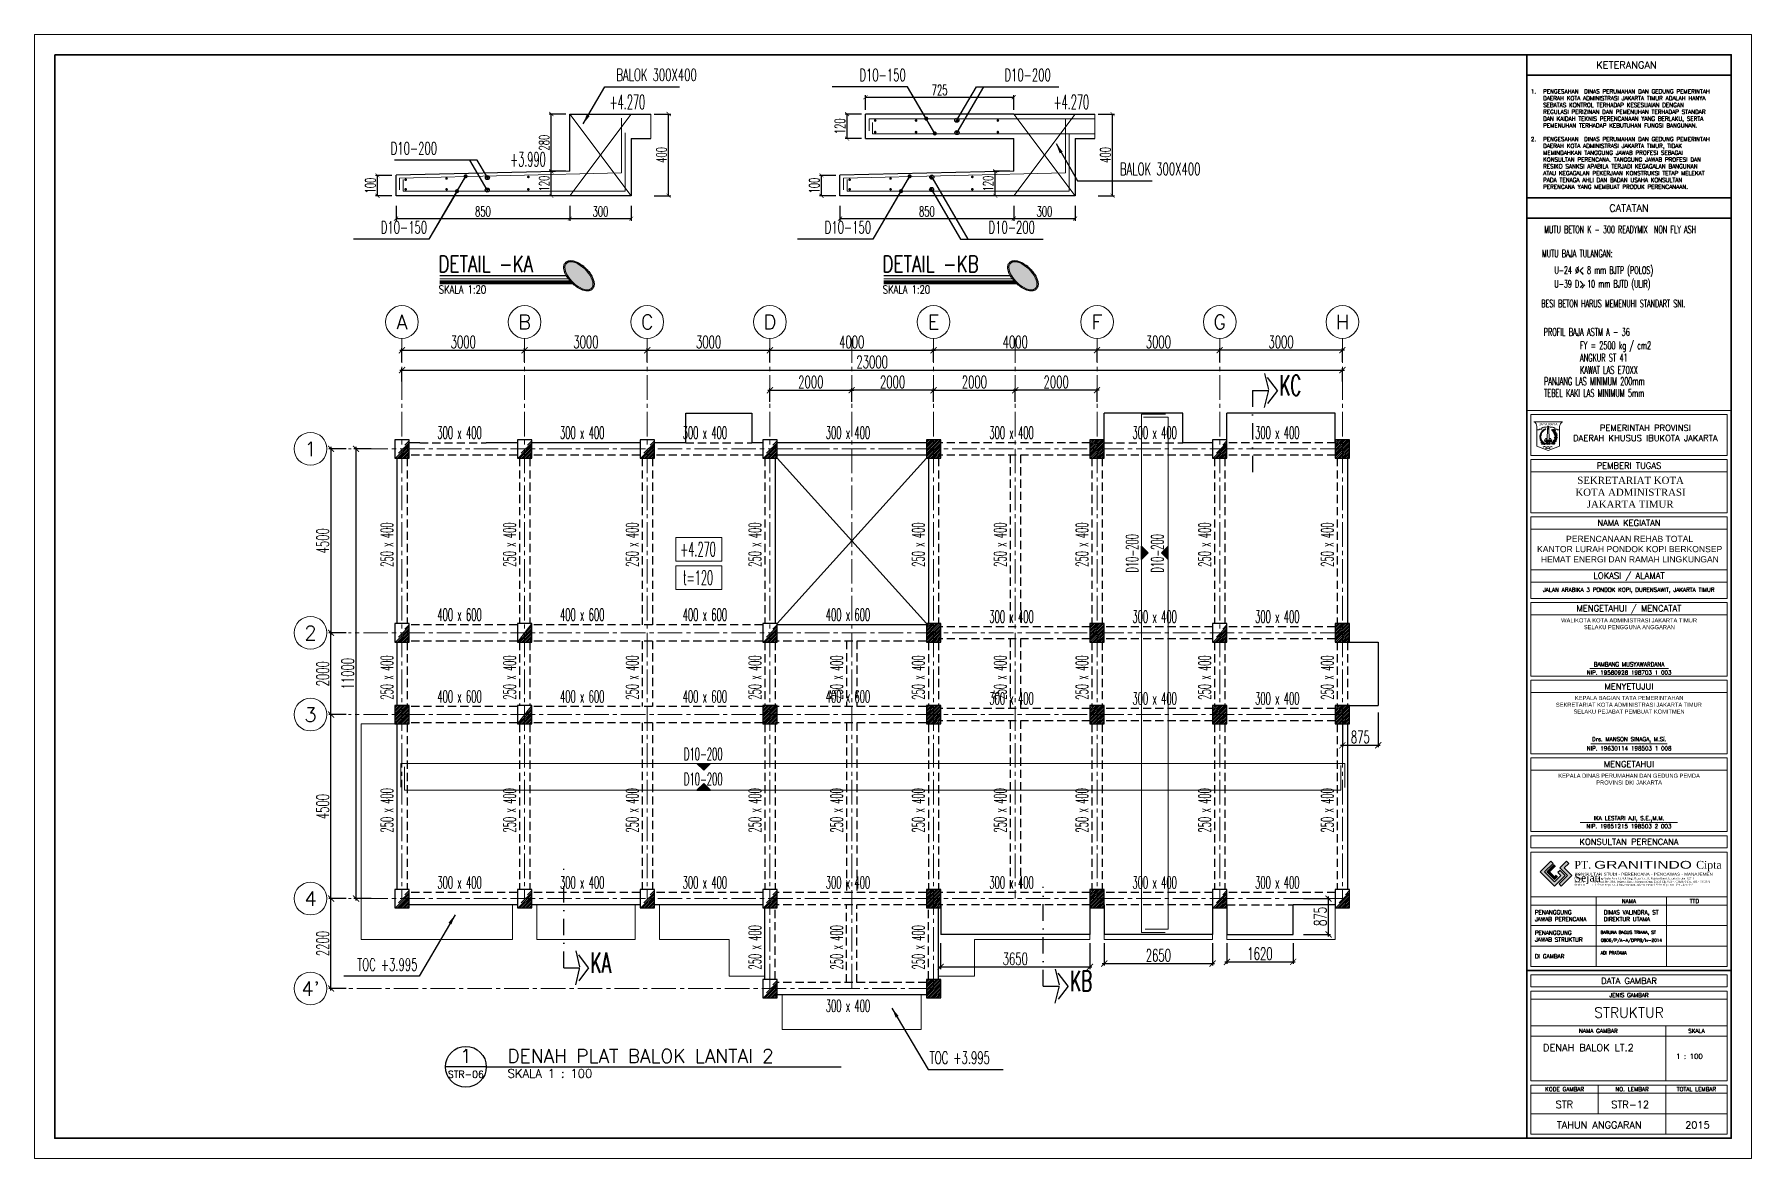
# Model space of a CAD drawing. Header units: inches. Extents: x 266054 to 836293, y -258454 to -102650.
# Drawn here: x 530716 to 572716, y -193548 to -166048 of the extents above; entities that cross this region are included whole.
import ezdxf
from ezdxf.enums import TextEntityAlignment as Align

# ---------------------------------------------------------------- set-up
doc = ezdxf.new("R2010")
doc.units = ezdxf.units.IN
doc.header["$LTSCALE"] = 800
doc.header["$MEASUREMENT"] = 0
for name, pattern in [('CENTER2', [1.125, 0.75, -0.125, 0.125, -0.125]), ('DASHDOT', [1, 0.5, -0.25, 0, -0.25]), ('HIDDEN', [0.375, 0.25, -0.125])]:
    doc.linetypes.add(name, pattern=pattern)
for name, color, linetype, lineweight in [('ars', 11, 'Continuous', 0), ('AS', 8, 'CENTER2', 5), ('BESI', 1, 'Continuous', 13), ('DIM', 251, 'Continuous', 0), ('DM', 8, 'Continuous', 5), ('GRS KOP', 1, 'Continuous', 35), ('hacht', 8, 'Continuous', 5), ('kop', 7, 'Continuous', 20), ('lan', 7, 'Continuous', 15), ('NOT', 7, 'Continuous', 15)]:
    doc.layers.add(name, color=color, linetype=linetype, lineweight=lineweight)
for name, color, linetype in [('Balok', 4, 'HIDDEN'), ('HAT', 8, 'Continuous'), ('KOL', 5, 'Continuous'), ('LOGO', 7, 'Continuous'), ('NOTASI', 230, 'Continuous'), ('POT', 15, 'DASHDOT'), ('sloop', 4, 'Continuous'), ('TEXT', 4, 'Continuous'), ('TXT', 7, 'Continuous')]:
    doc.layers.add(name, color=color, linetype=linetype)
doc.styles.add('BARU', font='arial.ttf')
doc.styles.add('DICK STYLE 100', font='romans.shx', dxfattribs={"width": 0.6, "height": 300})
doc.styles.add('rm', font='romans.shx', dxfattribs={"width": 0.6, "height": 250})
doc.styles.add('ROMAND', font='romant.shx', dxfattribs={"width": 0.75, "height": 300})
doc.styles.add('ROMANS', font='romans.shx', dxfattribs={"width": 0.8, "height": 0.25})
doc.styles.add('S', font='SIMPLEX', dxfattribs={"width": 1.1})
doc.styles.get("Standard").update_dxf_attribs({"font": 'romans.shx'})
doc.dimstyles.new('100 A', dxfattribs={"dimtxt": 250, "dimasz": 150, "dimexe": 50, "dimexo": 50, "dimgap": 50, "dimtad": 1, "dimdec": 0, "dimrnd": 1, "dimtxsty": 'DICK STYLE 100', "dimblk": 'ARCHTICK', "dimcen": 100, "dimdle": 50, "dimclrd": 18, "dimclre": 18, "dimclrt": 7, "dimadec": 0, "dimazin": 2, "dimtfac": 1, "dimtdec": 0, "dimtix": 1, "dimtmove": 0, "dimatfit": 3, "dimfxl": 0, "dimarcsym": 0})
doc.dimstyles.new('Copy of 100', dxfattribs={"dimtxt": 200, "dimasz": 100, "dimexe": 50, "dimexo": 100, "dimgap": 50, "dimtad": 1, "dimdec": 0, "dimzin": 0, "dimdsep": 46, "dimtxsty": 'rm', "dimblk": 'ARCHTICK', "dimcen": 0.09, "dimclrd": 16, "dimclre": 16, "dimclrt": 7, "dimadec": 0, "dimazin": 0, "dimtfac": 1, "dimtdec": 0, "dimtix": 1, "dimtmove": 2, "dimatfit": 3, "dimfxl": 0, "dimtolj": 1, "dimtzin": 0, "dimarcsym": 0})
doc.dimstyles.get("Standard").update_dxf_attribs({"dimtxt": 0.18, "dimasz": 0.18, "dimexe": 0.18, "dimexo": 0.0625, "dimgap": 0.09, "dimtad": 0, "dimtih": 1, "dimtoh": 1, "dimdec": 4, "dimzin": 0, "dimdsep": 46, "dimtxsty": 'Standard', "dimcen": 0.09, "dimadec": 0, "dimazin": 0, "dimtfac": 1, "dimtdec": 4, "dimtofl": 0, "dimtmove": 0, "dimatfit": 3, "dimfxl": 0, "dimtolj": 1, "dimtzin": 0, "dimarcsym": 0})

msp = doc.modelspace()

# ---------------------------------------------------------------- texts
at = {"layer": 'Balok', "style": 'ROMANS', "width": 0.5}
msp.add_text('300 x 400', height=300, dxfattribs=at).set_placement((546571.9, -175943.3))
at = {"layer": 'BESI', "style": 'ROMAND', "width": 0.75}
for p in [(540608.5, -172389.4), (551466.7, -172389.4)]:
    msp.add_text('SKALA 1:20', height=200, dxfattribs=at).set_placement(p)
at = {"layer": 'TEXT', "style": 'ROMANS', "width": 0.5}
for s, height, p in [('+4.270', 350, (545220.8, -167705.2)), ('+4.270', 350, (556079, -167705.2)), ('+3.990', 350, (542788.1, -169105.2)), ('+4.270', 350, (546949.4, -178640.8)), ('t=120', 350, (546949.4, -179338.4)), ('D10-200', 300, (547076, -183652.4)), ('D10-200', 300, (547076, -184264.9))]:
    msp.add_text(s, height=height, dxfattribs=at).set_placement(p, align=Align.MIDDLE)
at = {"layer": 'TEXT'}
for s, height, style, width, p in [('DETAIL -KA', 400.05, 'ROMAND', 0.75, (540601.3, -171863.5)), ('DETAIL -KB', 400.05, 'ROMAND', 0.75, (551459.6, -171863.5)), ('KC', 500, 'ROMAND', 0.6, (561163.7, -174883.1, 1574.9)), ('300 x 400', 300, 'ROMANS', 0.5, (540571.9, -175943.3)), ('300 x 400', 300, 'ROMANS', 0.5, (543571.9, -175943.3)), ('300 x 400', 300, 'ROMANS', 0.5, (550071.9, -175943.3)), ('300 x 400', 300, 'ROMANS', 0.5, (554071.9, -175943.3)), ('300 x 400', 300, 'ROMANS', 0.5, (557571.9, -175943.3)), ('300 x 400', 300, 'ROMANS', 0.5, (560571.9, -175943.3)), ('400 x 600', 300, 'ROMANS', 0.5, (540571.9, -180393.3)), ('400 x 600', 300, 'ROMANS', 0.5, (543571.9, -180393.3)), ('400 x 600', 300, 'ROMANS', 0.5, (546571.9, -180393.3)), ('400 x 600', 300, 'ROMANS', 0.5, (550071.9, -180393.3)), ('300 x 400', 300, 'ROMANS', 0.5, (554071.9, -180443.3)), ('300 x 400', 300, 'ROMANS', 0.5, (557571.9, -180443.3)), ('300 x 400', 300, 'ROMANS', 0.5, (560571.9, -180443.3)), ('400 x 600', 300, 'ROMANS', 0.5, (540571.9, -182393.3)), ('400 x 600', 300, 'ROMANS', 0.5, (543571.9, -182393.3)), ('400 x 600', 300, 'ROMANS', 0.5, (546571.9, -182393.3)), ('400 x 600', 300, 'ROMANS', 0.5, (550071.9, -182393.3)), ('300 x 400', 300, 'ROMANS', 0.5, (554071.9, -182443.3)), ('300 x 400', 300, 'ROMANS', 0.5, (557571.9, -182443.3)), ('300 x 400', 300, 'ROMANS', 0.5, (560571.9, -182443.3)), ('300 x 400', 300, 'ROMANS', 0.5, (540571.9, -186943.3)), ('300 x 400', 300, 'ROMANS', 0.5, (543571.9, -186943.3)), ('300 x 400', 300, 'ROMANS', 0.5, (546571.9, -186943.3)), ('300 x 400', 300, 'ROMANS', 0.5, (550071.9, -186943.3)), ('300 x 400', 300, 'ROMANS', 0.5, (554071.9, -186943.3)), ('300 x 400', 300, 'ROMANS', 0.5, (557571.9, -186943.3)), ('300 x 400', 300, 'ROMANS', 0.5, (560571.9, -186943.3)), ('KA', 500, 'ROMAND', 0.6, (544316.9, -189006, 1574.9)), ('KB', 500, 'ROMAND', 0.6, (556043.8, -189452.1)), ('300 x 400', 300, 'ROMANS', 0.5, (550071.9, -189960.4))]:
    msp.add_text(s, height=height, dxfattribs=dict(at, style=style, width=width)).set_placement(p)
at = {"layer": 'TEXT', "style": 'ROMANS', "width": 0.5}
for p in [(539488.3, -179072.7), (542488.3, -179072.7), (545488.3, -179072.7), (548488.3, -179072.7), (552488.3, -179072.7), (554488.3, -179072.7), (556488.3, -179072.7), (559488.3, -179072.7), (562488.3, -179072.7), (539488.3, -182322.7), (542488.3, -182322.7), (545488.3, -182322.7), (548488.3, -182322.7), (550488.3, -182322.7), (552488.3, -182322.7), (554488.3, -182322.7), (556488.3, -182322.7), (559488.3, -182322.7), (562488.3, -182322.7), (539488.3, -185572.7), (542488.3, -185572.7), (545488.3, -185572.7), (548488.3, -185572.7), (550488.3, -185572.7), (552488.3, -185572.7), (554488.3, -185572.7), (556488.3, -185572.7), (559488.3, -185572.7), (562488.3, -185572.7), (548488.3, -188922.7), (550488.3, -188922.7), (552488.3, -188922.7)]:
    msp.add_text('250 x 400', height=300, rotation=90, dxfattribs=at).set_placement(p)
for p in [(557566, -178743.6), (558178.5, -178743.6)]:
    msp.add_text('D10-200', height=300, rotation=90, dxfattribs=at).set_placement(p, align=Align.MIDDLE)
at = {"layer": 'TEXT', "char_height": 300, "style": 'ROMANS'}
for s, insert, attachment_point in [('{\\W0.6;BALOK 300X400}', (544949.9, -167038.6), 4), ('{\\W0.6;D10-150}', (552028.9, -167040.5), 6), ('{\\W0.6;D10-200}', (555577, -167040.5), 6), ('{\\W0.6;D10-200}', (540565.5, -168836.2), 6), ('{\\W0.6;BALOK 300X400}', (557267.9, -169344.2), 4), ('{\\W0.6;D10-150}', (540322.7, -170770.8), 6), ('{\\W0.6;D10-150}', (551181, -170770.8), 6), ('{\\W0.6;D10-200}', (555187.3, -170770.8), 6), ('{\\W0.6;TOC +3.995}', (540085.1, -188800), 6), ('{\\W0.6;TOC +3.995}', (552613.1, -191080.2), 4)]:
    msp.add_mtext(s, dxfattribs=dict(at, insert=insert, attachment_point=attachment_point))

# ---------------------------------------------------------------- blocks, each defined once
blk = doc.blocks.new('NAV')
blk.add_circle((0, -0.4), 0.4)
at = {"style": 'S', "width": 0.75, "flags": 4}
blk.add_attdef('AV', text='', height=0.3, dxfattribs=at).set_placement((0, -0.4), align=Align.MIDDLE)
blk = doc.blocks.new('_ArchTick')
at = {"layer": 'LOGO', "color": 0, "const_width": 0.15}
blk.add_lwpolyline([(-0.5, -0.5), (0.5, 0.5)], dxfattribs=at)
blk = doc.blocks.new('*D370')
at = {"layer": 'Defpoints', "color": 0, "ltscale": 5}
for p in [(542707, -173774), (539707, -174106), (542707, -174106)]:
    blk.add_point(p, dxfattribs=at)
at = {"layer": 'hacht', "color": 18, "lineweight": -2, "ltscale": 5}
for p, q in [((539657, -173774), (542757, -173774)), ((539707, -174056), (539707, -173724)), ((542707, -174056), (542707, -173724))]:
    blk.add_line(p, q, dxfattribs=at)
at = {"layer": 'hacht', "color": 18, "lineweight": -2, "ltscale": 5, "xscale": 150, "yscale": 150, "zscale": 150, "rotation": 180}
blk.add_blockref('_ArchTick', (539707, -173774), dxfattribs=at)
at = {"layer": 'hacht', "color": 18, "lineweight": -2, "ltscale": 5, "xscale": 150, "yscale": 150, "zscale": 150}
blk.add_blockref('_ArchTick', (542707, -173774), dxfattribs=at)
at = {"layer": 'hacht', "color": 7, "ltscale": 5, "insert": (541207, -173574), "char_height": 300, "attachment_point": 5, "style": 'DICK STYLE 100'}
blk.add_mtext('3000', dxfattribs=at)
blk = doc.blocks.new('*D371')
at = {"layer": 'Defpoints', "color": 0, "ltscale": 5}
for p in [(562707, -174260), (539707, -174593), (562707, -174593)]:
    blk.add_point(p, dxfattribs=at)
at = {"layer": 'hacht', "color": 18, "lineweight": -2, "ltscale": 5}
for p, q in [((539657, -174260), (562757, -174260)), ((539707, -174543), (539707, -174210)), ((562707, -174543), (562707, -174210))]:
    blk.add_line(p, q, dxfattribs=at)
at = {"layer": 'hacht', "color": 18, "lineweight": -2, "ltscale": 5, "xscale": 150, "yscale": 150, "zscale": 150, "rotation": 180}
blk.add_blockref('_ArchTick', (539707, -174260), dxfattribs=at)
at = {"layer": 'hacht', "color": 18, "lineweight": -2, "ltscale": 5, "xscale": 150, "yscale": 150, "zscale": 150}
blk.add_blockref('_ArchTick', (562707, -174260), dxfattribs=at)
at = {"layer": 'hacht', "color": 7, "ltscale": 5, "insert": (551207, -174060), "char_height": 300, "attachment_point": 5, "style": 'DICK STYLE 100'}
blk.add_mtext('23000', dxfattribs=at)
blk = doc.blocks.new('*D372')
at = {"layer": 'Defpoints', "color": 0, "ltscale": 5}
for p in [(545707, -173774), (542707, -174106), (545707, -174106)]:
    blk.add_point(p, dxfattribs=at)
at = {"layer": 'hacht', "color": 18, "lineweight": -2, "ltscale": 5}
for p, q in [((542657, -173774), (545757, -173774)), ((542707, -174056), (542707, -173724)), ((545707, -174056), (545707, -173724))]:
    blk.add_line(p, q, dxfattribs=at)
at = {"layer": 'hacht', "color": 18, "lineweight": -2, "ltscale": 5, "xscale": 150, "yscale": 150, "zscale": 150, "rotation": 180}
blk.add_blockref('_ArchTick', (542707, -173774), dxfattribs=at)
at = {"layer": 'hacht', "color": 18, "lineweight": -2, "ltscale": 5, "xscale": 150, "yscale": 150, "zscale": 150}
blk.add_blockref('_ArchTick', (545707, -173774), dxfattribs=at)
at = {"layer": 'hacht', "color": 7, "ltscale": 5, "insert": (544207, -173574), "char_height": 300, "attachment_point": 5, "style": 'DICK STYLE 100'}
blk.add_mtext('3000', dxfattribs=at)
blk = doc.blocks.new('*D373')
at = {"layer": 'Defpoints', "color": 0, "ltscale": 5}
for p in [(548707, -173774), (545707, -174106), (548707, -174106)]:
    blk.add_point(p, dxfattribs=at)
at = {"layer": 'hacht', "color": 18, "lineweight": -2, "ltscale": 5}
for p, q in [((545657, -173774), (548757, -173774)), ((545707, -174056), (545707, -173724)), ((548707, -174056), (548707, -173724))]:
    blk.add_line(p, q, dxfattribs=at)
at = {"layer": 'hacht', "color": 18, "lineweight": -2, "ltscale": 5, "xscale": 150, "yscale": 150, "zscale": 150, "rotation": 180}
blk.add_blockref('_ArchTick', (545707, -173774), dxfattribs=at)
at = {"layer": 'hacht', "color": 18, "lineweight": -2, "ltscale": 5, "xscale": 150, "yscale": 150, "zscale": 150}
blk.add_blockref('_ArchTick', (548707, -173774), dxfattribs=at)
at = {"layer": 'hacht', "color": 7, "ltscale": 5, "insert": (547207, -173574), "char_height": 300, "attachment_point": 5, "style": 'DICK STYLE 100'}
blk.add_mtext('3000', dxfattribs=at)
blk = doc.blocks.new('*D374')
at = {"layer": 'Defpoints', "color": 0, "ltscale": 5}
for p in [(552707, -173774), (548707, -174106), (552707, -174106)]:
    blk.add_point(p, dxfattribs=at)
at = {"layer": 'hacht', "color": 18, "lineweight": -2, "ltscale": 5}
for p, q in [((548657, -173774), (552757, -173774)), ((548707, -174056), (548707, -173724)), ((552707, -174056), (552707, -173724))]:
    blk.add_line(p, q, dxfattribs=at)
at = {"layer": 'hacht', "color": 18, "lineweight": -2, "ltscale": 5, "xscale": 150, "yscale": 150, "zscale": 150, "rotation": 180}
blk.add_blockref('_ArchTick', (548707, -173774), dxfattribs=at)
at = {"layer": 'hacht', "color": 18, "lineweight": -2, "ltscale": 5, "xscale": 150, "yscale": 150, "zscale": 150}
blk.add_blockref('_ArchTick', (552707, -173774), dxfattribs=at)
at = {"layer": 'hacht', "color": 7, "ltscale": 5, "insert": (550707, -173574), "char_height": 300, "attachment_point": 5, "style": 'DICK STYLE 100'}
blk.add_mtext('4000', dxfattribs=at)
blk = doc.blocks.new('*D375')
at = {"layer": 'Defpoints', "color": 0, "ltscale": 5}
for p in [(559707, -173774), (559707, -174106), (562707, -174106)]:
    blk.add_point(p, dxfattribs=at)
at = {"layer": 'hacht', "color": 18, "lineweight": -2, "ltscale": 5}
for p, q in [((562757, -173774), (559657, -173774)), ((559707, -174056), (559707, -173724)), ((562707, -174056), (562707, -173724))]:
    blk.add_line(p, q, dxfattribs=at)
at = {"layer": 'hacht', "color": 18, "lineweight": -2, "ltscale": 5, "xscale": 150, "yscale": 150, "zscale": 150, "rotation": 180}
blk.add_blockref('_ArchTick', (559707, -173774), dxfattribs=at)
at = {"layer": 'hacht', "color": 18, "lineweight": -2, "ltscale": 5, "xscale": 150, "yscale": 150, "zscale": 150}
blk.add_blockref('_ArchTick', (562707, -173774), dxfattribs=at)
at = {"layer": 'hacht', "color": 7, "ltscale": 5, "insert": (561207, -173574), "char_height": 300, "attachment_point": 5, "style": 'DICK STYLE 100'}
blk.add_mtext('3000', dxfattribs=at)
blk = doc.blocks.new('*D376')
at = {"layer": 'Defpoints', "color": 0, "ltscale": 5}
for p in [(556707, -173774), (556707, -174106), (559707, -174106)]:
    blk.add_point(p, dxfattribs=at)
at = {"layer": 'hacht', "color": 18, "lineweight": -2, "ltscale": 5}
for p, q in [((559757, -173774), (556657, -173774)), ((556707, -174056), (556707, -173724)), ((559707, -174056), (559707, -173724))]:
    blk.add_line(p, q, dxfattribs=at)
at = {"layer": 'hacht', "color": 18, "lineweight": -2, "ltscale": 5, "xscale": 150, "yscale": 150, "zscale": 150, "rotation": 180}
blk.add_blockref('_ArchTick', (556707, -173774), dxfattribs=at)
at = {"layer": 'hacht', "color": 18, "lineweight": -2, "ltscale": 5, "xscale": 150, "yscale": 150, "zscale": 150}
blk.add_blockref('_ArchTick', (559707, -173774), dxfattribs=at)
at = {"layer": 'hacht', "color": 7, "ltscale": 5, "insert": (558207, -173574), "char_height": 300, "attachment_point": 5, "style": 'DICK STYLE 100'}
blk.add_mtext('3000', dxfattribs=at)
blk = doc.blocks.new('*D377')
at = {"layer": 'Defpoints', "color": 0, "ltscale": 5}
for p in [(552707, -173774), (552707, -174106), (556707, -174106)]:
    blk.add_point(p, dxfattribs=at)
at = {"layer": 'hacht', "color": 18, "lineweight": -2, "ltscale": 5}
for p, q in [((556757, -173774), (552657, -173774)), ((552707, -174056), (552707, -173724)), ((556707, -174056), (556707, -173724))]:
    blk.add_line(p, q, dxfattribs=at)
at = {"layer": 'hacht', "color": 18, "lineweight": -2, "ltscale": 5, "xscale": 150, "yscale": 150, "zscale": 150, "rotation": 180}
blk.add_blockref('_ArchTick', (552707, -173774), dxfattribs=at)
at = {"layer": 'hacht', "color": 18, "lineweight": -2, "ltscale": 5, "xscale": 150, "yscale": 150, "zscale": 150}
blk.add_blockref('_ArchTick', (556707, -173774), dxfattribs=at)
at = {"layer": 'hacht', "color": 7, "ltscale": 5, "insert": (554707, -173574), "char_height": 300, "attachment_point": 5, "style": 'DICK STYLE 100'}
blk.add_mtext('4000', dxfattribs=at)
blk = doc.blocks.new('*D378')
at = {"layer": 'Defpoints', "color": 0, "ltscale": 5}
for p in [(537971, -182687), (538396, -182687), (538396, -187187)]:
    blk.add_point(p, dxfattribs=at)
at = {"layer": 'hacht', "color": 18, "lineweight": -2, "ltscale": 5}
for p, q in [((538346, -182687), (537921, -182687)), ((537971, -187237), (537971, -182637)), ((538346, -187187), (537921, -187187))]:
    blk.add_line(p, q, dxfattribs=at)
at = {"layer": 'hacht', "color": 18, "lineweight": -2, "ltscale": 5, "xscale": 150, "yscale": 150, "zscale": 150}
for p, rotation in [((537971, -182687), 90), ((537971, -187187), 270)]:
    blk.add_blockref('_ArchTick', p, dxfattribs=dict(at, rotation=rotation))
at = {"layer": 'hacht', "color": 7, "ltscale": 5, "insert": (537771, -184937), "char_height": 300, "attachment_point": 5, "rotation": 90, "style": 'DICK STYLE 100'}
blk.add_mtext('4500', dxfattribs=at)
blk = doc.blocks.new('*D379')
at = {"layer": 'Defpoints', "color": 0, "ltscale": 5}
for p in [(537971, -187187), (538396, -187187), (538396, -189387)]:
    blk.add_point(p, dxfattribs=at)
at = {"layer": 'hacht', "color": 18, "lineweight": -2, "ltscale": 5}
for p, q in [((538346, -187187), (537921, -187187)), ((537971, -189437), (537971, -187137)), ((538346, -189387), (537921, -189387))]:
    blk.add_line(p, q, dxfattribs=at)
at = {"layer": 'hacht', "color": 18, "lineweight": -2, "ltscale": 5, "xscale": 150, "yscale": 150, "zscale": 150}
for p, rotation in [((537971, -187187), 90), ((537971, -189387), 270)]:
    blk.add_blockref('_ArchTick', p, dxfattribs=dict(at, rotation=rotation))
at = {"layer": 'hacht', "color": 7, "ltscale": 5, "insert": (537771, -188287), "char_height": 300, "attachment_point": 5, "rotation": 90, "style": 'DICK STYLE 100'}
blk.add_mtext('2200', dxfattribs=at)
blk = doc.blocks.new('*D380')
at = {"layer": 'Defpoints', "color": 0, "ltscale": 5}
for p in [(537971, -180687), (538396, -180687), (538396, -182687)]:
    blk.add_point(p, dxfattribs=at)
at = {"layer": 'hacht', "color": 18, "lineweight": -2, "ltscale": 5}
for p, q in [((538346, -180687), (537921, -180687)), ((537971, -182737), (537971, -180637)), ((538346, -182687), (537921, -182687))]:
    blk.add_line(p, q, dxfattribs=at)
at = {"layer": 'hacht', "color": 18, "lineweight": -2, "ltscale": 5, "xscale": 150, "yscale": 150, "zscale": 150}
for p, rotation in [((537971, -180687), 90), ((537971, -182687), 270)]:
    blk.add_blockref('_ArchTick', p, dxfattribs=dict(at, rotation=rotation))
at = {"layer": 'hacht', "color": 7, "ltscale": 5, "insert": (537771, -181687), "char_height": 300, "attachment_point": 5, "rotation": 90, "style": 'DICK STYLE 100'}
blk.add_mtext('2000', dxfattribs=at)
blk = doc.blocks.new('*D381')
at = {"layer": 'Defpoints', "color": 0, "ltscale": 5}
for p in [(538396, -176187), (537971, -180687), (538396, -180687)]:
    blk.add_point(p, dxfattribs=at)
at = {"layer": 'hacht', "color": 18, "lineweight": -2, "ltscale": 5}
for p, q in [((538346, -176187), (537921, -176187)), ((537971, -176137), (537971, -180737)), ((538346, -180687), (537921, -180687))]:
    blk.add_line(p, q, dxfattribs=at)
at = {"layer": 'hacht', "color": 18, "lineweight": -2, "ltscale": 5, "xscale": 150, "yscale": 150, "zscale": 150}
for p, rotation in [((537971, -176187), 90), ((537971, -180687), 270)]:
    blk.add_blockref('_ArchTick', p, dxfattribs=dict(at, rotation=rotation))
at = {"layer": 'hacht', "color": 7, "ltscale": 5, "insert": (537771, -178437), "char_height": 300, "attachment_point": 5, "rotation": 90, "style": 'DICK STYLE 100'}
blk.add_mtext('4500', dxfattribs=at)
blk = doc.blocks.new('*D382')
at = {"layer": 'Defpoints', "color": 0, "ltscale": 5}
for p in [(539007, -176187), (538582, -187187), (539007, -187187)]:
    blk.add_point(p, dxfattribs=at)
at = {"layer": 'hacht', "color": 18, "lineweight": -2, "ltscale": 5}
for p, q in [((538957, -176187), (538532, -176187)), ((538582, -176137), (538582, -187237)), ((538957, -187187), (538532, -187187))]:
    blk.add_line(p, q, dxfattribs=at)
at = {"layer": 'hacht', "color": 18, "lineweight": -2, "ltscale": 5, "xscale": 150, "yscale": 150, "zscale": 150}
for p, rotation in [((538582, -176187), 90), ((538582, -187187), 270)]:
    blk.add_blockref('_ArchTick', p, dxfattribs=dict(at, rotation=rotation))
at = {"layer": 'hacht', "color": 7, "ltscale": 5, "insert": (538382, -181687), "char_height": 300, "attachment_point": 5, "rotation": 90, "style": 'DICK STYLE 100'}
blk.add_mtext('11000', dxfattribs=at)
blk = doc.blocks.new('*D383')
at = {"layer": 'Defpoints', "color": 0, "ltscale": 5}
for p in [(548707, -175084), (550707, -174752), (550707, -175084)]:
    blk.add_point(p, dxfattribs=at)
at = {"layer": 'hacht', "color": 18, "lineweight": -2, "ltscale": 5}
for p, q in [((548707, -175034), (548707, -174702)), ((550707, -175034), (550707, -174702)), ((548657, -174752), (550757, -174752))]:
    blk.add_line(p, q, dxfattribs=at)
at = {"layer": 'hacht', "color": 18, "lineweight": -2, "ltscale": 5, "xscale": 150, "yscale": 150, "zscale": 150, "rotation": 180}
blk.add_blockref('_ArchTick', (548707, -174752), dxfattribs=at)
at = {"layer": 'hacht', "color": 18, "lineweight": -2, "ltscale": 5, "xscale": 150, "yscale": 150, "zscale": 150}
blk.add_blockref('_ArchTick', (550707, -174752), dxfattribs=at)
at = {"layer": 'hacht', "color": 7, "ltscale": 5, "insert": (549707, -174552), "char_height": 300, "attachment_point": 5, "style": 'DICK STYLE 100'}
blk.add_mtext('2000', dxfattribs=at)
blk = doc.blocks.new('*D384')
at = {"layer": 'Defpoints', "color": 0, "ltscale": 5}
for p in [(550707, -174752), (550707, -175084), (552707, -175084)]:
    blk.add_point(p, dxfattribs=at)
at = {"layer": 'hacht', "color": 18, "lineweight": -2, "ltscale": 5}
for p, q in [((550707, -175034), (550707, -174702)), ((552707, -175034), (552707, -174702)), ((552757, -174752), (550657, -174752))]:
    blk.add_line(p, q, dxfattribs=at)
at = {"layer": 'hacht', "color": 18, "lineweight": -2, "ltscale": 5, "xscale": 150, "yscale": 150, "zscale": 150, "rotation": 180}
blk.add_blockref('_ArchTick', (550707, -174752), dxfattribs=at)
at = {"layer": 'hacht', "color": 18, "lineweight": -2, "ltscale": 5, "xscale": 150, "yscale": 150, "zscale": 150}
blk.add_blockref('_ArchTick', (552707, -174752), dxfattribs=at)
at = {"layer": 'hacht', "color": 7, "ltscale": 5, "insert": (551707, -174552), "char_height": 300, "attachment_point": 5, "style": 'DICK STYLE 100'}
blk.add_mtext('2000', dxfattribs=at)
blk = doc.blocks.new('*D385')
at = {"layer": 'Defpoints', "color": 0, "ltscale": 5}
for p in [(554707, -174752), (554707, -175084), (556707, -175084)]:
    blk.add_point(p, dxfattribs=at)
at = {"layer": 'hacht', "color": 18, "lineweight": -2, "ltscale": 5}
for p, q in [((554707, -175034), (554707, -174702)), ((556707, -175034), (556707, -174702)), ((556757, -174752), (554657, -174752))]:
    blk.add_line(p, q, dxfattribs=at)
at = {"layer": 'hacht', "color": 18, "lineweight": -2, "ltscale": 5, "xscale": 150, "yscale": 150, "zscale": 150, "rotation": 180}
blk.add_blockref('_ArchTick', (554707, -174752), dxfattribs=at)
at = {"layer": 'hacht', "color": 18, "lineweight": -2, "ltscale": 5, "xscale": 150, "yscale": 150, "zscale": 150}
blk.add_blockref('_ArchTick', (556707, -174752), dxfattribs=at)
at = {"layer": 'hacht', "color": 7, "ltscale": 5, "insert": (555707, -174552), "char_height": 300, "attachment_point": 5, "style": 'DICK STYLE 100'}
blk.add_mtext('2000', dxfattribs=at)
blk = doc.blocks.new('*D386')
at = {"layer": 'Defpoints', "color": 0, "ltscale": 5}
for p in [(552707, -175084), (554707, -174752), (554707, -175084)]:
    blk.add_point(p, dxfattribs=at)
at = {"layer": 'hacht', "color": 18, "lineweight": -2, "ltscale": 5}
for p, q in [((552707, -175034), (552707, -174702)), ((554707, -175034), (554707, -174702)), ((552657, -174752), (554757, -174752))]:
    blk.add_line(p, q, dxfattribs=at)
at = {"layer": 'hacht', "color": 18, "lineweight": -2, "ltscale": 5, "xscale": 150, "yscale": 150, "zscale": 150, "rotation": 180}
blk.add_blockref('_ArchTick', (552707, -174752), dxfattribs=at)
at = {"layer": 'hacht', "color": 18, "lineweight": -2, "ltscale": 5, "xscale": 150, "yscale": 150, "zscale": 150}
blk.add_blockref('_ArchTick', (554707, -174752), dxfattribs=at)
at = {"layer": 'hacht', "color": 7, "ltscale": 5, "insert": (553707, -174552), "char_height": 300, "attachment_point": 5, "style": 'DICK STYLE 100'}
blk.add_mtext('2000', dxfattribs=at)
blk = doc.blocks.new('*D387')
at = {"layer": 'Defpoints', "color": 0, "ltscale": 5}
for p in [(561706, -187187), (562369, -187187), (561706, -188062)]:
    blk.add_point(p, dxfattribs=at)
at = {"layer": 'hacht', "color": 18, "lineweight": -2, "ltscale": 5}
for p, q in [((561756, -187187), (562419, -187187)), ((562369, -188112), (562369, -187137)), ((561756, -188062), (562419, -188062))]:
    blk.add_line(p, q, dxfattribs=at)
at = {"layer": 'hacht', "color": 18, "lineweight": -2, "ltscale": 5, "xscale": 150, "yscale": 150, "zscale": 150}
for p, rotation in [((562369, -187187), 90), ((562369, -188062), 270)]:
    blk.add_blockref('_ArchTick', p, dxfattribs=dict(at, rotation=rotation))
at = {"layer": 'hacht', "color": 7, "ltscale": 5, "insert": (562169, -187625), "char_height": 300, "attachment_point": 5, "rotation": 90, "style": 'DICK STYLE 100'}
blk.add_mtext('875', dxfattribs=at)
blk = doc.blocks.new('*D388')
at = {"layer": 'Defpoints', "color": 0, "ltscale": 5}
for p in [(559882, -188226), (561502, -188226), (561502, -188735)]:
    blk.add_point(p, dxfattribs=at)
at = {"layer": 'hacht', "color": 18, "lineweight": -2, "ltscale": 5}
for p, q in [((559882, -188276), (559882, -188785)), ((561502, -188276), (561502, -188785)), ((559832, -188735), (561552, -188735))]:
    blk.add_line(p, q, dxfattribs=at)
at = {"layer": 'hacht', "color": 18, "lineweight": -2, "ltscale": 5, "xscale": 150, "yscale": 150, "zscale": 150, "rotation": 180}
blk.add_blockref('_ArchTick', (559882, -188735), dxfattribs=at)
at = {"layer": 'hacht', "color": 18, "lineweight": -2, "ltscale": 5, "xscale": 150, "yscale": 150, "zscale": 150}
blk.add_blockref('_ArchTick', (561502, -188735), dxfattribs=at)
at = {"layer": 'hacht', "color": 7, "ltscale": 5, "insert": (560692, -188535), "char_height": 300, "attachment_point": 5, "style": 'DICK STYLE 100'}
blk.add_mtext('1620', dxfattribs=at)
blk = doc.blocks.new('*D389')
at = {"layer": 'Defpoints', "color": 0, "ltscale": 5}
for p in [(556882, -188226), (559532, -188226), (559532, -188776)]:
    blk.add_point(p, dxfattribs=at)
at = {"layer": 'hacht', "color": 18, "lineweight": -2, "ltscale": 5}
for p, q in [((556882, -188276), (556882, -188826)), ((559532, -188276), (559532, -188826)), ((556832, -188776), (559582, -188776))]:
    blk.add_line(p, q, dxfattribs=at)
at = {"layer": 'hacht', "color": 18, "lineweight": -2, "ltscale": 5, "xscale": 150, "yscale": 150, "zscale": 150, "rotation": 180}
blk.add_blockref('_ArchTick', (556882, -188776), dxfattribs=at)
at = {"layer": 'hacht', "color": 18, "lineweight": -2, "ltscale": 5, "xscale": 150, "yscale": 150, "zscale": 150}
blk.add_blockref('_ArchTick', (559532, -188776), dxfattribs=at)
at = {"layer": 'hacht', "color": 7, "ltscale": 5, "insert": (558207, -188576), "char_height": 300, "attachment_point": 5, "style": 'DICK STYLE 100'}
blk.add_mtext('2650', dxfattribs=at)
blk = doc.blocks.new('*D390')
at = {"layer": 'Defpoints', "color": 0, "ltscale": 5}
for p in [(552882, -188226), (556532, -188226), (556532, -188860)]:
    blk.add_point(p, dxfattribs=at)
at = {"layer": 'hacht', "color": 18, "lineweight": -2, "ltscale": 5}
for p, q in [((552882, -188276), (552882, -188910)), ((556532, -188276), (556532, -188910)), ((552832, -188860), (556582, -188860))]:
    blk.add_line(p, q, dxfattribs=at)
at = {"layer": 'hacht', "color": 18, "lineweight": -2, "ltscale": 5, "xscale": 150, "yscale": 150, "zscale": 150, "rotation": 180}
blk.add_blockref('_ArchTick', (552882, -188860), dxfattribs=at)
at = {"layer": 'hacht', "color": 18, "lineweight": -2, "ltscale": 5, "xscale": 150, "yscale": 150, "zscale": 150}
blk.add_blockref('_ArchTick', (556532, -188860), dxfattribs=at)
at = {"layer": 'hacht', "color": 7, "ltscale": 5, "insert": (554707, -188660), "char_height": 300, "attachment_point": 5, "style": 'DICK STYLE 100'}
blk.add_mtext('3650', dxfattribs=at)
blk = doc.blocks.new('*D391')
at = {"layer": 'Defpoints', "color": 0, "ltscale": 5}
for p in [(562707, -182586), (563582, -182586), (563582, -183437)]:
    blk.add_point(p, dxfattribs=at)
at = {"layer": 'hacht', "color": 18, "lineweight": -2, "ltscale": 5}
for p, q in [((562707, -182636), (562707, -183487)), ((563582, -182636), (563582, -183487)), ((562657, -183437), (563632, -183437))]:
    blk.add_line(p, q, dxfattribs=at)
at = {"layer": 'hacht', "color": 18, "lineweight": -2, "ltscale": 5, "xscale": 150, "yscale": 150, "zscale": 150, "rotation": 180}
blk.add_blockref('_ArchTick', (562707, -183437), dxfattribs=at)
at = {"layer": 'hacht', "color": 18, "lineweight": -2, "ltscale": 5, "xscale": 150, "yscale": 150, "zscale": 150}
blk.add_blockref('_ArchTick', (563582, -183437), dxfattribs=at)
at = {"layer": 'hacht', "color": 7, "ltscale": 5, "insert": (563145, -183237), "char_height": 300, "attachment_point": 5, "style": 'DICK STYLE 100'}
blk.add_mtext('875', dxfattribs=at)
blk = doc.blocks.new('logo granitindo baru')
at = {"layer": 'LOGO'}
for points in [[(1.03, 1.463), (0.916, 1.574), (0.366, 1.024), (1.1, 0.289), (1.652, 0.843), (1.392, 1.098), (1.281, 0.987), (1.423, 0.84), (1.102, 0.519), (0.594, 1.025)], [(1.721, 1.576), (1.381, 1.236), (1.771, 0.842), (1.341, 0.407), (1.454, 0.294), (2.001, 0.844), (1.609, 1.237), (1.835, 1.464)]]:
    blk.add_hatch(color=8, dxfattribs=at).paths.add_polyline_path(points)
at = {"layer": 'Defpoints'}
blk.add_point((9.7, 0), dxfattribs=at)
at = {"layer": 'LOGO'}
blk.add_lwpolyline([(1.03, 1.463), (0.916, 1.574), (0.366, 1.024), (1.1, 0.289), (1.652, 0.843), (1.392, 1.098), (1.281, 0.987), (1.423, 0.84), (1.102, 0.519), (0.594, 1.025), (1.03, 1.463), (0.916, 1.574)], dxfattribs=at)
at = {"layer": 'LOGO', "lineweight": 13}
for points in [[(1.089, 1.403), (0.713, 1.026), (1.101, 0.638), (1.258, 0.794)], [(1.112, 1.38), (0.759, 1.026), (1.101, 0.683), (1.235, 0.817)], [(1.134, 1.357), (0.803, 1.026), (1.101, 0.728), (1.213, 0.839)], [(1.157, 1.334), (0.85, 1.026), (1.101, 0.775), (1.189, 0.863)]]:
    blk.add_lwpolyline(points, dxfattribs=at)
at = {"layer": 'LOGO', "lineweight": 0}
blk.add_lwpolyline([(1.721, 1.576), (1.381, 1.236), (1.771, 0.842), (1.341, 0.407), (1.454, 0.294), (2.001, 0.844), (1.609, 1.237), (1.835, 1.464), (1.721, 1.576)], dxfattribs=at)
at = {"layer": 'LOGO', "insert": (2.134, 0.975), "char_height": 0.1, "attachment_point": 1}
blk.add_mtext_dynamic_manual_height_columns('{\\f@Arial Unicode MS|b0|i0|c0|p34;\\H1.4x;\\W1.2;KONSULTAN STUDI - PERENCANA - PENGAWAS - MANAJEMEN\\fTimes New Roman|b0|i0|c0|p18;\\P\\pt0.9;\\H0.71429x;\\W1;Domisili ^I: Gedung Graha Arsa Lt. 4 Jl.Siaga Raya No. 31, Pejaten Barat, Jakarta Selatan 12510\\PStudio I ^I: Jl. Batu I No. 36A, Pejaten Timur, Jakarta Selatan 12510 Tlp. 021 - 71082879 Fax. 021 - 7972072\\PStudio II          : Jl. Sawo Raya No. 4 Rawamangun, Jakarta Timur 13220 Telp / Fax. 021 - 4717152}', width=9.56937, gutter_width=0, heights=[1.67], dxfattribs=at)
at = {"layer": 'LOGO', "insert": (2.134, 1.589), "char_height": 0.4, "width": 7.66452, "attachment_point": 1}
blk.add_mtext('{\\fTimes New Roman|b0|i0|c0|p18;PT. \\fCityBlueprint|b0|i0|c2|p2;\\W1.5;GRANITINDO \\fTimes New Roman|b0|i0|c0|p18;\\W1;Cipta Sejati}', dxfattribs=at)
blk = doc.blocks.new('kop')
at = {"layer": 'ars'}
for p, q in [((74.316, 35.599), (74.29, 35.614)), ((74.328, 35.595), (74.333, 35.581)), ((74.373, 35.526), (74.347, 35.541)), ((74.373, 35.526), (74.375, 35.555)), ((74.395, 35.468), (74.406, 35.457)), ((74.408, 35.467), (74.408, 35.452)), ((74.429, 35.366), (74.409, 35.388)), ((74.425, 35.289), (74.43, 35.273)), ((74.429, 35.366), (74.437, 35.394)), ((74.436, 35.304), (74.431, 35.29)), ((74.267, 34.989), (74.296, 34.992)), ((74.332, 35.048), (74.331, 35.078)), ((74.347, 35.066), (74.372, 35.081)), ((74.416, 35.202), (74.401, 35.228)), ((74.416, 35.202), (74.434, 35.225))]:
    blk.add_line(p, q, dxfattribs=at)
for centre, radius, start, end in [((73.61, 35.253), 0.061, 2.2926, 66.75394), ((73.696, 35.312), 0.061, 182.2926, 246.75394), ((73.7, 35.362), 0.061, 172.39949, 236.86083), ((73.607, 35.319), 0.061, 352.39949, 56.86083), ((73.711, 35.414), 0.061, 164.61904, 229.08037), ((73.612, 35.384), 0.061, 344.61904, 49.08037), ((74.072, 35.315), 0.405, 114.0856, 237.63251), ((73.728, 35.316), 0.061, 120.67989, 185.14122), ((73.636, 35.364), 0.061, 300.67989, 5.14122), ((73.717, 35.456), 0.0488, 158.86486, 223.3262), ((73.73, 35.271), 0.061, 130.573, 195.03434), ((73.647, 35.424), 0.061, 292.89943, 357.36077), ((73.732, 35.365), 0.061, 112.89943, 177.36077), ((73.632, 35.302), 0.061, 310.573, 15.03434), ((73.636, 35.44), 0.0488, 338.86486, 43.3262), ((73.667, 35.469), 0.0488, 287.14526, 351.60659), ((73.73, 35.415), 0.0488, 107.14526, 171.60659), ((73.736, 35.493), 0.0488, 150.29963, 214.76097), ((73.654, 35.489), 0.0488, 330.29963, 34.76097), ((73.743, 35.451), 0.0488, 98.58003, 163.04136), ((73.689, 35.513), 0.0488, 278.58003, 343.04136), ((73.756, 35.528), 0.0488, 145.79893, 210.26027), ((73.673, 35.531), 0.0488, 325.79893, 30.26027), ((73.71, 35.552), 0.0488, 274.07933, 338.54067), ((73.759, 35.485), 0.0488, 94.07933, 158.54067), ((73.78, 35.56), 0.0488, 139.36791, 203.82924), ((73.698, 35.572), 0.0488, 319.36791, 23.82924), ((73.778, 35.517), 0.0488, 87.6483, 152.10964), ((73.737, 35.589), 0.0488, 267.6483, 332.10964), ((73.807, 35.589), 0.0488, 133.84164, 198.30297), ((73.727, 35.609), 0.0488, 313.84164, 18.30297), ((73.801, 35.547), 0.0488, 82.12203, 146.58337), ((73.767, 35.622), 0.0488, 262.12203, 326.58337), ((73.831, 35.612), 0.0439, 126.62395, 191.08528), ((73.761, 35.639), 0.0439, 306.62395, 11.08528), ((73.821, 35.575), 0.0439, 74.90434, 139.36568), ((73.799, 35.646), 0.0439, 254.90434, 319.36568), ((73.848, 35.632), 0.0352, 123.96096, 188.42229), ((73.794, 35.656), 0.0352, 303.96096, 8.42229), ((73.839, 35.603), 0.0352, 72.24135, 136.70269), ((73.824, 35.66), 0.0352, 252.24135, 316.70269), ((73.821, 35.676), 0.0352, 297.74061, 2.20194), ((73.873, 35.647), 0.0352, 117.74061, 182.20194), ((73.86, 35.619), 0.0352, 66.021, 130.48234), ((73.852, 35.677), 0.0352, 246.021, 310.48234), ((73.892, 35.661), 0.0281, 113.40069, 177.86202), ((73.852, 35.688), 0.0281, 293.40069, 357.86202), ((73.88, 35.64), 0.0281, 61.68108, 126.14242), ((73.877, 35.687), 0.0281, 241.68108, 306.14242), ((73.876, 35.701), 0.0281, 293.40069, 357.86202), ((73.915, 35.674), 0.0281, 113.40069, 177.86202), ((73.904, 35.653), 0.0281, 61.68108, 126.14242), ((73.901, 35.7), 0.0281, 241.68108, 306.14242), ((73.911, 35.713), 0.0281, 260.93685, 325.39819), ((73.93, 35.669), 0.0281, 80.93685, 145.39819), ((74.027, 35.315), 0.405, 302.36749, 44.48513), ((74.279, 35.674), 0.0613, 235.51536, 280.6207), ((74.24, 35.613), 0.0507, 1.42482, 71.62404), ((74.336, 35.601), 0.0613, 235.51536, 280.6207), ((74.383, 35.652), 0.0795, 151.18188, 225.99565), ((74.296, 35.54), 0.0507, 1.42482, 71.62404), ((74.32, 35.44), 0.0795, 20.9123, 95.72607), ((74.387, 35.547), 0.0795, 200.9123, 275.72607), ((74.259, 35.633), 0.0795, 331.18188, 45.99565), ((74.406, 35.596), 0.0507, 162.59462, 232.79384), ((74.417, 35.449), 0.0613, 217.22881, 262.33415), ((74.333, 35.6), 0.0613, 313.59796, 358.7033), ((74.458, 35.361), 0.0795, 171.16409, 245.97786), ((74.347, 35.301), 0.0795, 351.16409, 65.97786), ((74.361, 35.403), 0.0507, 343.13827, 53.33749), ((74.357, 35.252), 0.0507, 331.52956, 41.72878), ((74.479, 35.504), 0.0795, 133.19986, 208.01363), ((74.354, 35.525), 0.0795, 313.19986, 28.01363), ((74.476, 35.427), 0.0507, 150.06789, 220.26711), ((74.483, 35.241), 0.0507, 128.27812, 198.47734), ((74.405, 35.377), 0.0795, 293.30268, 8.11645), ((74.515, 35.315), 0.0795, 113.30268, 188.11645), ((74.406, 35.447), 0.0613, 301.07123, 346.17657), ((73.623, 35.191), 0.061, 12.66278, 77.12411), ((73.696, 35.264), 0.061, 192.66278, 257.12411), ((73.702, 35.225), 0.061, 200.21515, 264.67648), ((73.639, 35.143), 0.061, 20.21515, 84.67648), ((73.715, 35.183), 0.061, 206.16011, 270.62144), ((73.661, 35.095), 0.061, 26.16011, 90.62144), ((73.738, 35.23), 0.061, 140.94317, 205.40451), ((73.736, 35.145), 0.061, 208.50798, 272.96932), ((73.685, 35.055), 0.061, 28.50798, 92.96932), ((73.635, 35.243), 0.061, 320.94317, 25.40451), ((73.751, 35.19), 0.061, 140.94317, 205.40451), ((73.649, 35.203), 0.061, 320.94317, 25.40451), ((73.716, 35.015), 0.061, 40.03108, 104.49242), ((73.747, 35.113), 0.061, 220.03108, 284.49242), ((73.768, 35.153), 0.061, 146.90284, 211.36418), ((73.665, 35.155), 0.061, 326.90284, 31.36418), ((73.75, 34.978), 0.061, 49.20062, 113.66196), ((73.766, 35.08), 0.061, 229.20062, 293.66196), ((73.791, 35.115), 0.061, 146.69526, 211.1566), ((73.688, 35.117), 0.061, 326.69526, 31.1566), ((73.816, 35.084), 0.061, 144.86352, 209.32486), ((73.713, 35.089), 0.061, 324.86352, 29.32486), ((73.785, 34.949), 0.061, 44.42228, 108.88361), ((73.809, 35.049), 0.061, 224.42228, 288.88361), ((73.844, 35.054), 0.061, 144.49027, 208.9516), ((73.741, 35.059), 0.061, 324.49027, 28.9516), ((73.875, 35.031), 0.061, 156.18026, 220.64159), ((73.773, 35.016), 0.061, 336.18026, 40.64159), ((74.361, 35.052), 0.0795, 137.1076, 211.92137), ((74.235, 35.064), 0.0795, 317.1076, 31.92137), ((74.342, 34.969), 0.0507, 83.44322, 153.64244), ((74.332, 35.042), 0.0613, 234.44656, 279.55191), ((74.364, 34.993), 0.0612, 69.89618, 144.70994), ((74.335, 35.085), 0.0612, 249.89618, 324.70994), ((74.377, 35.119), 0.0613, 176.98724, 222.09259), ((74.304, 35.12), 0.0507, 302.89671, 13.09593), ((74.439, 35.186), 0.0795, 153.08913, 227.9029), ((74.422, 35.286), 0.0613, 205.62009, 250.72544), ((74.314, 35.163), 0.0795, 333.08913, 47.9029), ((74.423, 35.078), 0.0507, 106.58179, 176.78101), ((74.386, 35.141), 0.0613, 257.58513, 302.69047), ((74.396, 35.228), 0.0795, 271.02002, 345.83379), ((74.475, 35.129), 0.0795, 91.02002, 165.83379), ((74.425, 35.285), 0.0613, 279.28146, 324.3868)]:
    blk.add_arc(centre, radius, start, end, dxfattribs=at)
at = {"layer": 'ars', "color": 11}
for centre, radius, start, end in [((74.285, 34.995), 0.0613, 158.86957, 203.97492), ((74.216, 35.02), 0.0507, 284.77904, 354.97826), ((74.235, 34.986), 0.016, 270, 302.36749)]:
    blk.add_arc(centre, radius, start, end, dxfattribs=at)
at = {"layer": 'ars'}
for points, start_tangent, end_tangent in [([(74.256, 35.651), (74.261, 35.634), (74.244, 35.624), (74.224, 35.623), (74.22, 35.64), (74.234, 35.661), (74.239, 35.672), (74.256, 35.663), (74.256, 35.651)], (0.714442, -0.699695), (0.714442, -0.699695)), ([(74.313, 35.578), (74.318, 35.561), (74.301, 35.551), (74.281, 35.55), (74.277, 35.567), (74.29, 35.588), (74.296, 35.599), (74.312, 35.589), (74.313, 35.578)], (0.714442, -0.699695), (0.714442, -0.699695)), ([(74.388, 35.435), (74.388, 35.416), (74.369, 35.412), (74.349, 35.418), (74.351, 35.435), (74.37, 35.451), (74.378, 35.459), (74.391, 35.445), (74.388, 35.435)], (0.458819, -0.88853), (0.458819, -0.88853)), ([(74.39, 35.277), (74.386, 35.26), (74.366, 35.259), (74.348, 35.269), (74.353, 35.285), (74.375, 35.297), (74.385, 35.303), (74.395, 35.287), (74.39, 35.277)], (0.270637, -0.962681), (0.270637, -0.962681)), ([(74.365, 35.605), (74.376, 35.591), (74.394, 35.598), (74.407, 35.615), (74.395, 35.627), (74.37, 35.629), (74.358, 35.631), (74.356, 35.612), (74.365, 35.605)], (0.149901, -0.988701), (0.149901, -0.988701)), ([(74.438, 35.445), (74.446, 35.429), (74.465, 35.432), (74.481, 35.445), (74.473, 35.46), (74.449, 35.467), (74.438, 35.472), (74.431, 35.453), (74.438, 35.445)], (-0.068112, -0.997678), (-0.068112, -0.997678)), ([(74.454, 35.272), (74.455, 35.253), (74.474, 35.25), (74.494, 35.256), (74.492, 35.273), (74.472, 35.288), (74.463, 35.297), (74.451, 35.282), (74.454, 35.272)], (-0.433585, -0.901113), (-0.433585, -0.901113)), ([(74.257, 35.013), (74.242, 35.004), (74.228, 35.018), (74.222, 35.037), (74.238, 35.045), (74.261, 35.037), (74.273, 35.034), (74.268, 35.016), (74.257, 35.013)], (-0.515761, -0.856733), (-0.515761, -0.856733)), ([(74.345, 35.127), (74.333, 35.113), (74.316, 35.122), (74.305, 35.139), (74.317, 35.151), (74.342, 35.151), (74.354, 35.152), (74.355, 35.133), (74.345, 35.127)], (-0.223771, -0.974642), (-0.223771, -0.974642)), ([(74.343, 35.011), (74.331, 34.997), (74.342, 34.981), (74.36, 34.972), (74.371, 34.985), (74.367, 35.01), (74.367, 35.022), (74.348, 35.021), (74.343, 35.011)], (-0.942817, -0.33331), (-0.942817, -0.33331)), ([(74.408, 35.117), (74.403, 35.1), (74.419, 35.089), (74.439, 35.088), (74.443, 35.104), (74.431, 35.126), (74.426, 35.137), (74.409, 35.128), (74.408, 35.117)], (-0.735998, -0.676983), (-0.735998, -0.676983))]:
    blk.add_spline(points, degree=3, dxfattribs=dict(at, start_tangent=start_tangent, end_tangent=end_tangent))
for points in [[(74.24, 34.97), (74.265, 34.975), (74.316, 34.973), (74.354, 34.955)], [(74.24, 34.97), (74.263, 34.959), (74.313, 34.947), (74.354, 34.955)]]:
    blk.add_spline(points, degree=3, dxfattribs=at)
at = {"layer": 'GRS KOP'}
for p, q in [((73, 1), (73, 54)), ((83, 1), (83, 54)), ((73, 53), (83, 53)), ((73, 47), (83, 47)), ((73, 46), (83, 46)), ((73, 9.2), (83, 9.2))]:
    blk.add_line(p, q, dxfattribs=at)
blk.add_lwpolyline([(1, 54), (83, 54), (83, 1), (1, 1)], close=True, dxfattribs=at)
at = {"layer": 'kop', "color": 7}
for p, q in [((84, 55), (0, 55)), ((0, 55), (0, 0)), ((84, 55), (84, 0)), ((84, 55), (84, 0)), ((73.999, 35.69), (74.099, 35.69)), ((74.019, 35.67), (73.999, 35.23)), ((74.029, 35.698), (74.069, 35.698)), ((74.079, 35.67), (74.099, 35.23)), ((73.869, 35.17), (73.919, 35.17)), ((73.869, 35.17), (73.889, 35.09)), ((73.889, 35.09), (74.209, 35.09)), ((73.919, 35.23), (73.919, 35.228)), ((73.919, 35.23), (73.999, 35.23)), ((73.919, 35.228), (73.924, 35.228)), ((73.919, 35.17), (73.929, 35.13)), ((73.929, 35.13), (74.17, 35.13)), ((73.989, 35.15), (74.029, 35.15)), ((74.069, 35.15), (74.109, 35.15)), ((74.099, 35.23), (74.18, 35.23)), ((74.17, 35.13), (74.18, 35.17)), ((74.175, 35.228), (74.18, 35.228)), ((74.18, 35.23), (74.18, 35.228)), ((74.18, 35.17), (74.229, 35.17)), ((74.209, 35.09), (74.229, 35.17)), ((0, 0), (84, 0))]:
    blk.add_line(p, q, dxfattribs=at)
at = {"layer": 'kop'}
for p, q in [((83, 36.6), (73, 36.6)), ((73.2, 34.4), (73.2, 36.4)), ((82.8, 36.4), (73.2, 36.4)), ((82.8, 34.4), (82.8, 36.4)), ((82.8, 34.4), (73.2, 34.4)), ((73.2, 31.6), (73.2, 34.2)), ((82.8, 34.2), (73.2, 34.2)), ((82.8, 31.6), (82.8, 34.2)), ((82.8, 33.6), (73.2, 33.6)), ((82.8, 31.6), (73.2, 31.6)), ((73.2, 27.4), (73.2, 31.4)), ((82.8, 31.4), (73.2, 31.4)), ((82.8, 27.4), (82.8, 31.4)), ((82.8, 30.8), (73.2, 30.8)), ((82.8, 28.8), (73.2, 28.8)), ((82.8, 28.2), (73.2, 28.2)), ((82.8, 27.4), (73.2, 27.4)), ((73.2, 23.6), (73.2, 27.2)), ((82.8, 27.2), (73.2, 27.2)), ((82.8, 23.6), (82.8, 27.2)), ((82.8, 26.6), (73.2, 26.6)), ((82.8, 23.6), (73.2, 23.6)), ((76.089, 23.976), (79.928, 23.976)), ((73.2, 19.8), (73.2, 23.4)), ((82.8, 23.4), (73.2, 23.4)), ((82.8, 22.8), (73.2, 22.8)), ((82.8, 19.8), (82.8, 23.4)), ((76.127, 20.296), (79.863, 20.296)), ((82.8, 19.8), (73.2, 19.8)), ((73.2, 16), (73.2, 19.6)), ((82.8, 19.6), (73.2, 19.6)), ((82.8, 16), (82.8, 19.6)), ((82.8, 19), (73.2, 19)), ((82.8, 16), (73.2, 16)), ((73.2, 9.4), (73.2, 15)), ((82.8, 15), (73.2, 15)), ((82.8, 9.4), (82.8, 15)), ((82.8, 12.8), (73.2, 12.8)), ((76.4, 9.4), (76.4, 12.8)), ((79.842, 9.4), (79.842, 12.8)), ((82.8, 12.4), (73.2, 12.4)), ((73.2, 12.4), (73.2, 11.4)), ((82.8, 11.4), (73.2, 11.4)), ((82.8, 10.4), (73.2, 10.4)), ((82.8, 9.4), (73.2, 9.4)), ((73.2, 7.8), (82.8, 7.8)), ((73.2, 6.5), (82.8, 6.5)), ((73.2, 6), (82.8, 6)), ((79.8, 3.8), (79.8, 6.5)), ((76.5, 2.2), (76.5, 3.6)), ((79.8, 1.2), (79.8, 3.6)), ((73.2, 3.2), (82.8, 3.2)), ((73.2, 2.2), (82.8, 2.2))]:
    blk.add_line(p, q, dxfattribs=at)
at = {"layer": 'kop', "color": 5}
for p, q in [((74.749, 36.05), (73.35, 36.05)), ((73.489, 35.81), (73.489, 34.85)), ((73.489, 35.65), (73.609, 35.65)), ((73.609, 35.69), (73.609, 35.65)), ((73.609, 35.69), (73.729, 35.69)), ((73.729, 35.73), (73.729, 35.69)), ((74.369, 35.73), (74.369, 35.69)), ((74.489, 35.69), (74.369, 35.69)), ((74.489, 35.69), (74.489, 35.65)), ((74.609, 35.65), (74.489, 35.65)), ((74.609, 35.81), (74.609, 34.85)), ((73.489, 34.85), (74.049, 34.65)), ((74.019, 34.95), (73.965, 35.022)), ((74.049, 34.986), (73.997, 35.046)), ((74.019, 34.95), (74.004, 34.93)), ((74.049, 34.986), (74.101, 35.046)), ((74.049, 34.65), (74.609, 34.85)), ((74.079, 34.95), (74.133, 35.022)), ((74.079, 34.95), (74.094, 34.93))]:
    blk.add_line(p, q, dxfattribs=at)
at = {"layer": 'kop', "color": 7}
for points in [[(74.029, 35.698), (74.027, 35.701), (74.025, 35.704), (74.024, 35.707), (74.023, 35.71), (74.022, 35.713), (74.021, 35.715), (74.021, 35.718), (74.02, 35.72), (74.02, 35.723), (74.02, 35.725), (74.02, 35.728), (74.02, 35.731), (74.021, 35.733), (74.021, 35.736), (74.022, 35.738), (74.023, 35.741), (74.025, 35.743), (74.026, 35.746), (74.028, 35.749), (74.031, 35.753), (74.034, 35.758), (74.038, 35.763), (74.043, 35.77), (74.049, 35.778)], [(74.069, 35.698), (74.072, 35.701), (74.074, 35.704), (74.075, 35.707), (74.076, 35.71), (74.077, 35.713), (74.078, 35.715), (74.078, 35.718), (74.079, 35.72), (74.079, 35.723), (74.079, 35.725), (74.079, 35.728), (74.079, 35.731), (74.078, 35.733), (74.077, 35.736), (74.077, 35.738), (74.076, 35.741), (74.074, 35.743), (74.073, 35.746), (74.071, 35.749), (74.068, 35.753), (74.065, 35.758), (74.061, 35.763), (74.056, 35.77), (74.049, 35.778)]]:
    blk.add_lwpolyline(points, dxfattribs=at)
at = {"layer": 'kop', "color": 1}
blk.add_lwpolyline([(73.864, 34.97), (74.235, 34.97)], close=True, dxfattribs=at)
at = {"layer": 'kop', "color": 5}
for points in [[(74.004, 34.97), (73.974, 34.93)], [(74.094, 34.97), (74.124, 34.93)]]:
    blk.add_lwpolyline(points, dxfattribs=at)
at = {"layer": 'kop'}
blk.add_lwpolyline([(75.615, 16.449), (80.377, 16.449)], dxfattribs=at)
for points in [[(73.2, 15.2), (82.8, 15.2), (82.8, 15.8), (73.2, 15.8)], [(73.2, 8.4), (82.8, 8.4), (82.8, 9), (73.2, 9)], [(73.2, 3.8), (82.8, 3.8), (82.8, 8.2), (73.2, 8.2)], [(73.2, 1.2), (82.8, 1.2), (82.8, 3.6), (73.2, 3.6)]]:
    blk.add_lwpolyline(points, close=True, dxfattribs=at)
at = {"layer": 'kop', "color": 5}
for centre, radius, start, end in [((73.214, 35.81), 0.276, 0, 60.51287), ((73.769, 35.73), 0.04, 90, 180), ((74.329, 35.73), 0.04, 0, 90), ((74.885, 35.81), 0.276, 119.48713, 180), ((73.981, 35.034), 0.02, 36.8699, 216.8699), ((74.117, 35.034), 0.02, 323.1301, 143.1301)]:
    blk.add_arc(centre, radius, start, end, dxfattribs=at)
at = {"layer": 'kop', "color": 7}
for centre, radius, start, end in [((73.992, 35.663), 0.0283, 15, 75), ((74.107, 35.663), 0.0283, 105, 165), ((73.874, 35.119), 0.12, 15, 65.38943), ((74.049, 35.15), 0.02, 0, 180), ((74.225, 35.119), 0.12, 114.61057, 165)]:
    blk.add_arc(centre, radius, start, end, dxfattribs=at)
at = {"layer": 'kop', "color": 1}
blk.add_arc((73.864, 34.986), 0.016, 237.63251, 270, dxfattribs=at)
at = {"layer": 'kop', "color": 5}
for points in [[(74.049, 35.83), (74.026, 35.807), (73.995, 35.793), (73.915, 35.782), (73.841, 35.777), (73.769, 35.77)], [(74.049, 35.83), (74.073, 35.807), (74.104, 35.793), (74.184, 35.782), (74.258, 35.777), (74.329, 35.77)], [(73.817, 34.99), (73.8, 34.984), (73.769, 34.992), (73.719, 35.01), (73.685, 35.041)], [(73.833, 34.971), (73.81, 34.967), (73.791, 34.959), (73.758, 34.956), (73.727, 34.964)], [(73.876, 34.965), (73.861, 34.956), (73.828, 34.952), (73.8, 34.952), (73.786, 34.948)], [(73.809, 34.807), (73.883, 34.844), (73.957, 34.807), (74.044, 34.833), (74.12, 34.809), (74.194, 34.83), (74.244, 34.817)], [(73.919, 34.97), (73.899, 34.959), (73.887, 34.947), (73.846, 34.932), (73.828, 34.937)], [(73.907, 34.984), (73.879, 34.986), (73.865, 34.993), (73.845, 34.993)], [(73.919, 34.97), (73.906, 34.996), (73.879, 35.02), (73.876, 35.031)], [(73.914, 34.747), (73.954, 34.759), (73.999, 34.744), (74.049, 34.753), (74.094, 34.744), (74.126, 34.758), (74.151, 34.749)]]:
    blk.add_spline(points, degree=3, dxfattribs=at)
at = {"layer": 'TEXT'}
for p, q in [((75.623, 43.403), (75.76, 43.254)), ((75.835, 42.745), (75.7, 42.589))]:
    blk.add_line(p, q, dxfattribs=at)
at = {"xscale": 0.9500000000000454, "yscale": 0.9500000000000454, "zscale": 0.9500000000000454}
blk.add_blockref('logo granitindo baru', (73.307, 13.056), dxfattribs=at)
at = {"layer": 'kop'}
for s, height, p in [('KETERANGAN ', 0.35, (78, 53.5)), ('CATATAN', 0.35, (78, 46.5)), ('DAERAH KHUSUS IBUKOTA JAKARTA', 0.29998, (78.8, 35.25)), ('PEMERINTAH PROVINSI', 0.29998, (78.8, 35.75)), ('PEMBERI TUGAS', 0.3, (78, 33.9)), ('NAMA KEGIATAN', 0.3, (78, 31.1)), ('LOKASI / ALAMAT', 0.3, (78, 28.5)), ('JALAN ARABIKA 3 PONDOK KOPI, DURENSAWIT, JAKARTA TIMUR', 0.2, (77.986, 27.8)), ('MENGETAHUI / MENCATAT', 0.3, (78, 26.9)), ('NIP. 19580928 198703 1 003', 0.19926, (78.007, 23.78)), ('BAMBANG MUSYAWARDANA', 0.19926, (78.007, 24.183)), ('MENYETUJUI', 0.3, (78, 23.1)), ('NIP. 19630114 198503 1 008', 0.19926, (78.009, 20.071)), ('Drs. MANSON SINAGA, M.Si.', 0.19926, (78.009, 20.496)), ('MENGETAHUI', 0.3, (78, 19.3)), ('NIP. 19651215 198503 2 003', 0.2, (77.999, 16.264)), ('IKA LESTARI AJI, S.E.,M.M.', 0.2, (77.999, 16.625)), ('KONSULTAN PERENCANA', 0.3, (78, 15.5)), ('NAMA', 0.2, (78, 12.6)), ('TTD', 0.2, (81.2, 12.6)), ('DATA GAMBAR', 0.3, (78, 8.7)), ('JENIS GAMBAR', 0.2, (78, 8)), ('STRUKTUR', 0.5, (78, 7.146)), ('NAMA GAMBAR', 0.2, (76.5, 6.25)), ('SKALA', 0.2, (81.3, 6.25)), ('KODE GAMBAR', 0.2, (74.85, 3.4)), ('NO. LEMBAR', 0.2, (78.15, 3.4)), ('TOTAL LEMBAR', 0.2, (81.3, 3.4)), ('STR', 0.35, (74.844, 2.65)), ('TAHUN ANGGARAN', 0.35, (76.545, 1.65)), ('2015', 0.35, (81.349, 1.65))]:
    blk.add_text(s, height=height, dxfattribs=at).set_placement(p, align=Align.MIDDLE)
at = {"layer": 'kop', "color": 5, "style": 'BARU', "width": 0.9}
blk.add_text('JAYA RAYA', height=0.12, dxfattribs=at).set_placement((74.049, 35.93), align=Align.MIDDLE)
at = {"layer": 'kop'}
blk.add_text('0806/P/A-A/DPPB/Iv-2014', height=0.15, dxfattribs=at).set_placement((78.122, 10.609), align=Align.CENTER)
for s, insert, char_height, width, attachment_point in [('\\pi-0.6,l0.6,t0.6;1.^IPENGESAHAN  DINAS PERUMAHAN DAN GEDUNG PEMERINTAH DAERAH KOTA ADMINISTRASI JAKARTA TIMUR ADALAH HANYA SEBATAS KONTROL TERHADAP KESESUAIAN DENGAN REGULASI PERIZINAN DAN PEMENUHAN TERHADAP STANDAR DAN KAIDAH TEKNIS PERENCANAAN YANG BERLAKU, SERTA PEMENUHAN TERHADAP KEBUTUHAN FUNGSI BANGUNAN.\\P\\P2.^IPENGESAHAN  DINAS PERUMAHAN DAN GEDUNG PEMERINTAH DAERAH KOTA ADMINISTRASI JAKARTA TIMUR, TIDAK MEMINDAHKAN TANGGUNG JAWAB PROFESI SEBAGAI KONSULTAN PERENCANA. TANGGUNG JAWAB PROFESI DAN RESIKO SANKSI APABILA TERJADI KEGAGALAN BANGUNAN ATAU KEGAGALAN PEKERJAAN KONSTRUKSI TETAP MELEKAT PADA TENAGA AHLI DAN BADAN USAHA KONSULTAN PERENCANA YANG MEMBUAT PRODUK PERENCANAAN.', (73.2, 49.875), 0.2, 9.6, 4), ('PENANGGUNG\\PJAWAB PERENCANA', (73.4, 12.15), 0.2, 8.33062, 1), ('DIMAS VALINDRA, ST\\PDIREKTUR UTAMA', (76.77, 12.15), 0.2, 8.16499, 1), ('PENANGGUNG\\PJAWAB STRUKTUR', (73.4, 11.15), 0.2, 8.79211, 1), ('BARUNA BAGUS TRIANA, ST', (76.609, 11.143), 0.15, 4.04264, 1), ('ADI PRATAMA', (76.609, 10.143), 0.15, 4.04264, 1), ('DI GAMBAR', (73.4, 10), 0.2, 7.59768, 1)]:
    blk.add_mtext(s, dxfattribs=dict(at, insert=insert, char_height=char_height, width=width, attachment_point=attachment_point))
at = {"layer": 'kop', "attachment_point": 1, "style": 'BARU'}
for s, width, insert, char_height in [('\\pi1.4375;{\\fRomantic|b0|i0|c2|p2;SEKRETARIAT KOTA\\P\\pi1.3461;KOTA ADMINISTRASI\\P\\pi1.9027;JAKARTA TIMUR}', 7.94943, (74.033, 33.359), 0.35), ('\\pi1.4591;PERENCANAAN REHAB TOTAL\\P\\pi0.039313;KANTOR LURAH PONDOK KOPI BERKONSEP\\P\\pi0.2239;HEMAT ENERGI DAN RAMAH LINGKUNGAN', 9.08886, (73.464, 30.469), 0.3), ('\\pi0.65609;WALIKOTA KOTA ADMINISTRASI JAKARTA TIMUR\\P\\pi1.7645;SELAKU PENGGUNA ANGGARAN', 7.94943, (74.027, 26.434), 0.2), ('\\pi1.5072;KEPALA BAGIAN TATA PEMERINTAHAN\\P\\pi0.57794;SEKRETARIAT KOTA ADMINISTRASI JAKARTA TIMUR\\P\\pi1.4412;SELAKU PEJABAT PEMBUAT KOMITMEN', 8.28085, (73.847, 22.638), 0.2), ('\\pi0.5226;KEPALA DINAS PERUMAHAN DAN GEDUNG PEMDA \\P\\pi2.3784;PROVINSI DKI JAKARTA', 7.94943, (74.022, 18.833), 0.2)]:
    blk.add_mtext_dynamic_manual_height_columns(s, width=width, gutter_width=1.5, heights=[0], dxfattribs=dict(at, insert=insert, char_height=char_height))
at = {"layer": 'kop', "style": 'BARU', "flags": 4}
for p, height in [((73.8, 5.4), 0.35), ((73.8, 4.9), 0.35), ((80.303, 5.382), 0.25), ((73.8, 4.4), 0.35), ((80.303, 4.882), 0.25), ((80.303, 4.382), 0.25)]:
    blk.add_attdef('-', p, '', height=height, dxfattribs=at)
at = {"layer": 'kop', "flags": 4}
for tag, p in [('AR-00', (78.057, 2.648)), ('00', (81.238, 2.647))]:
    blk.add_attdef(tag, text='', height=0.35, dxfattribs=at).set_placement(p, align=Align.MIDDLE)
at = {"layer": 'TEXT', "style": 'ROMANS', "width": 0.5}
for s, height, p in [('MUTU BETON K - 300 READYMIX  NON FLY ASH', 0.37163, (73.854, 45.268)), (' BESI BETON HARUS MEMENUHI STANDART SNI.', 0.37163, (73.56, 41.646)), ('PROFIL BAJA ASTM A - 36 ', 0.38138, (73.826, 40.251)), ('FY = 2500 kg / cm2', 0.38138, (75.607, 39.592)), ('ANGKUR ST 41', 0.38138, (75.607, 38.99)), ('KAWAT LAS E70XX', 0.38138, (75.607, 38.393)), ('PANJANG LAS MINIMUM 200mm', 0.38138, (73.845, 37.84)), ('TEBEL KAKI LAS MINIMUM 5mm', 0.38138, (73.845, 37.26))]:
    blk.add_text(s, height=height, dxfattribs=at).set_placement(p)
for s, p in [('MUTU BAJA TULANGAN:', (75.47, 44.278)), ('U-24 %%C< 8 mm BJTP (POLOS)', (76.767, 43.437)), ('U-39 D> 10 mm BJTD (ULIR)', (76.699, 42.77))]:
    blk.add_text(s, height=0.37163, dxfattribs=at).set_placement(p, align=Align.MIDDLE)
blk = doc.blocks.new('Ndtpd')
at = {"lineweight": -3}
blk.add_line((0.747, 0), (-0.747, 0), dxfattribs=at)
blk.add_circle((0, 0), 0.747, dxfattribs=at)
at = {"color": 10, "lineweight": -3, "style": 'S', "width": 1.1, "flags": 4}
blk.add_attdef('NO', text='', height=0.5, dxfattribs=at).set_placement((0, 0.148), align=Align.CENTER)
blk.add_attdef('NDTPD', (1.516, 0.148), '', height=0.5, dxfattribs=at)
at = {"color": 5, "lineweight": -3, "style": 'S', "width": 1.1, "flags": 4}
blk.add_attdef('NOLBR', text='', height=0.3, dxfattribs=at).set_placement((0, -0.398), align=Align.CENTER)
blk.add_attdef('SKALA', (1.523, -0.398), '', height=0.3, dxfattribs=at)
blk = doc.blocks.new('*D450')
at = {"layer": 'Defpoints', "color": 0}
for p in [(545777, -167997), (546229, -167997), (545777, -169997)]:
    blk.add_point(p, dxfattribs=at)
at = {"layer": 'DIM', "color": 16, "lineweight": -2}
for p, q in [((545877, -167997), (546279, -167997)), ((546229, -169997), (546229, -167997)), ((545877, -169997), (546279, -169997))]:
    blk.add_line(p, q, dxfattribs=at)
at = {"layer": 'DIM', "color": 16, "lineweight": -2, "xscale": 100, "yscale": 100, "zscale": 100}
for p, rotation in [((546229, -167997), 90), ((546229, -169997), 270)]:
    blk.add_blockref('_ArchTick', p, dxfattribs=dict(at, rotation=rotation))
at = {"layer": 'DIM', "color": 7, "insert": (546054, -168997), "char_height": 250, "attachment_point": 5, "rotation": 90, "style": 'rm'}
blk.add_mtext('\\A1;400', dxfattribs=at)
blk = doc.blocks.new('*D451')
at = {"layer": 'Defpoints', "color": 0}
for p in [(543812, -170145), (545312, -170145), (545312, -170556)]:
    blk.add_point(p, dxfattribs=at)
at = {"layer": 'DIM', "color": 16, "lineweight": -2}
for p, q in [((543812, -170245), (543812, -170606)), ((545312, -170245), (545312, -170606)), ((543812, -170556), (545312, -170556))]:
    blk.add_line(p, q, dxfattribs=at)
at = {"layer": 'DIM', "color": 16, "lineweight": -2, "xscale": 100, "yscale": 100, "zscale": 100, "rotation": 180}
blk.add_blockref('_ArchTick', (543812, -170556), dxfattribs=at)
at = {"layer": 'DIM', "color": 16, "lineweight": -2, "xscale": 100, "yscale": 100, "zscale": 100}
blk.add_blockref('_ArchTick', (545312, -170556), dxfattribs=at)
at = {"layer": 'DIM', "color": 7, "insert": (544562, -170381), "char_height": 250, "attachment_point": 5, "style": 'rm'}
blk.add_mtext('\\A1;300', dxfattribs=at)
blk = doc.blocks.new('*D452')
at = {"layer": 'Defpoints', "color": 0}
for p in [(543360, -167997), (543812, -167997), (543812, -169397)]:
    blk.add_point(p, dxfattribs=at)
at = {"layer": 'DIM', "color": 16, "lineweight": -2}
for p, q in [((543712, -167997), (543310, -167997)), ((543360, -169397), (543360, -167997)), ((543712, -169397), (543310, -169397))]:
    blk.add_line(p, q, dxfattribs=at)
at = {"layer": 'DIM', "color": 16, "lineweight": -2, "xscale": 100, "yscale": 100, "zscale": 100}
for p, rotation in [((543360, -167997), 90), ((543360, -169397), 270)]:
    blk.add_blockref('_ArchTick', p, dxfattribs=dict(at, rotation=rotation))
at = {"layer": 'DIM', "color": 7, "insert": (543185, -168697), "char_height": 250, "attachment_point": 5, "rotation": 90, "style": 'rm'}
blk.add_mtext('\\A1;280', dxfattribs=at)
blk = doc.blocks.new('*D453')
at = {"layer": 'Defpoints', "color": 0}
for p in [(539562, -170145), (543812, -170145), (543812, -170556)]:
    blk.add_point(p, dxfattribs=at)
at = {"layer": 'DIM', "color": 16, "lineweight": -2}
for p, q in [((539562, -170245), (539562, -170606)), ((543812, -170245), (543812, -170606)), ((539562, -170556), (543812, -170556))]:
    blk.add_line(p, q, dxfattribs=at)
at = {"layer": 'DIM', "color": 16, "lineweight": -2, "xscale": 100, "yscale": 100, "zscale": 100, "rotation": 180}
blk.add_blockref('_ArchTick', (539562, -170556), dxfattribs=at)
at = {"layer": 'DIM', "color": 16, "lineweight": -2, "xscale": 100, "yscale": 100, "zscale": 100}
blk.add_blockref('_ArchTick', (543812, -170556), dxfattribs=at)
at = {"layer": 'DIM', "color": 7, "insert": (541687, -170381), "char_height": 250, "attachment_point": 5, "style": 'rm'}
blk.add_mtext('\\A1;850', dxfattribs=at)
blk = doc.blocks.new('*D454')
at = {"layer": 'Defpoints', "color": 0}
for p in [(543360, -169397), (543812, -169397), (543812, -169997)]:
    blk.add_point(p, dxfattribs=at)
at = {"layer": 'DIM', "color": 16, "lineweight": -2}
for p, q in [((543712, -169397), (543310, -169397)), ((543360, -169997), (543360, -169397)), ((543712, -169997), (543310, -169997))]:
    blk.add_line(p, q, dxfattribs=at)
at = {"layer": 'DIM', "color": 16, "lineweight": -2, "xscale": 100, "yscale": 100, "zscale": 100}
for p, rotation in [((543360, -169397), 90), ((543360, -169997), 270)]:
    blk.add_blockref('_ArchTick', p, dxfattribs=dict(at, rotation=rotation))
at = {"layer": 'DIM', "color": 7, "insert": (543185, -169697), "char_height": 250, "attachment_point": 5, "rotation": 90, "style": 'rm'}
blk.add_mtext('\\A1;120', dxfattribs=at)
blk = doc.blocks.new('*D455')
at = {"layer": 'Defpoints', "color": 0}
for p in [(539110, -169497), (539562, -169497), (539562, -169997)]:
    blk.add_point(p, dxfattribs=at)
at = {"layer": 'DIM', "color": 16, "lineweight": -2}
for p, q in [((539462, -169497), (539060, -169497)), ((539110, -169997), (539110, -169497)), ((539462, -169997), (539060, -169997))]:
    blk.add_line(p, q, dxfattribs=at)
at = {"layer": 'DIM', "color": 16, "lineweight": -2, "xscale": 100, "yscale": 100, "zscale": 100}
for p, rotation in [((539110, -169497), 90), ((539110, -169997), 270)]:
    blk.add_blockref('_ArchTick', p, dxfattribs=dict(at, rotation=rotation))
at = {"layer": 'DIM', "color": 7, "insert": (538935, -169747), "char_height": 250, "attachment_point": 5, "rotation": 90, "style": 'rm'}
blk.add_mtext('\\A1;100', dxfattribs=at)
blk = doc.blocks.new('*D456')
at = {"layer": 'Defpoints', "color": 0}
for p in [(556635, -167997), (557087, -167997), (556635, -169997)]:
    blk.add_point(p, dxfattribs=at)
at = {"layer": 'DIM', "color": 16, "lineweight": -2}
for p, q in [((556735, -167997), (557137, -167997)), ((557087, -169997), (557087, -167997)), ((556735, -169997), (557137, -169997))]:
    blk.add_line(p, q, dxfattribs=at)
at = {"layer": 'DIM', "color": 16, "lineweight": -2, "xscale": 100, "yscale": 100, "zscale": 100}
for p, rotation in [((557087, -167997), 90), ((557087, -169997), 270)]:
    blk.add_blockref('_ArchTick', p, dxfattribs=dict(at, rotation=rotation))
at = {"layer": 'DIM', "color": 7, "insert": (556912, -168997), "char_height": 250, "attachment_point": 5, "rotation": 90, "style": 'rm'}
blk.add_mtext('\\A1;400', dxfattribs=at)
blk = doc.blocks.new('*D457')
at = {"layer": 'Defpoints', "color": 0}
for p in [(554670, -170145), (556170, -170145), (556170, -170556)]:
    blk.add_point(p, dxfattribs=at)
at = {"layer": 'DIM', "color": 16, "lineweight": -2}
for p, q in [((554670, -170245), (554670, -170606)), ((556170, -170245), (556170, -170606)), ((554670, -170556), (556170, -170556))]:
    blk.add_line(p, q, dxfattribs=at)
at = {"layer": 'DIM', "color": 16, "lineweight": -2, "xscale": 100, "yscale": 100, "zscale": 100, "rotation": 180}
blk.add_blockref('_ArchTick', (554670, -170556), dxfattribs=at)
at = {"layer": 'DIM', "color": 16, "lineweight": -2, "xscale": 100, "yscale": 100, "zscale": 100}
blk.add_blockref('_ArchTick', (556170, -170556), dxfattribs=at)
at = {"layer": 'DIM', "color": 7, "insert": (555420, -170381), "char_height": 250, "attachment_point": 5, "style": 'rm'}
blk.add_mtext('\\A1;300', dxfattribs=at)
blk = doc.blocks.new('*D458')
at = {"layer": 'Defpoints', "color": 0}
for p in [(550420, -170145), (554670, -170145), (554670, -170556)]:
    blk.add_point(p, dxfattribs=at)
at = {"layer": 'DIM', "color": 16, "lineweight": -2}
for p, q in [((550420, -170245), (550420, -170606)), ((554670, -170245), (554670, -170606)), ((550420, -170556), (554670, -170556))]:
    blk.add_line(p, q, dxfattribs=at)
at = {"layer": 'DIM', "color": 16, "lineweight": -2, "xscale": 100, "yscale": 100, "zscale": 100, "rotation": 180}
blk.add_blockref('_ArchTick', (550420, -170556), dxfattribs=at)
at = {"layer": 'DIM', "color": 16, "lineweight": -2, "xscale": 100, "yscale": 100, "zscale": 100}
blk.add_blockref('_ArchTick', (554670, -170556), dxfattribs=at)
at = {"layer": 'DIM', "color": 7, "insert": (552545, -170381), "char_height": 250, "attachment_point": 5, "style": 'rm'}
blk.add_mtext('\\A1;850', dxfattribs=at)
blk = doc.blocks.new('*D459')
at = {"layer": 'Defpoints', "color": 0}
for p in [(554218, -169397), (554670, -169397), (554670, -169997)]:
    blk.add_point(p, dxfattribs=at)
at = {"layer": 'DIM', "color": 16, "lineweight": -2}
for p, q in [((554570, -169397), (554168, -169397)), ((554218, -169997), (554218, -169397)), ((554570, -169997), (554168, -169997))]:
    blk.add_line(p, q, dxfattribs=at)
at = {"layer": 'DIM', "color": 16, "lineweight": -2, "xscale": 100, "yscale": 100, "zscale": 100}
for p, rotation in [((554218, -169397), 90), ((554218, -169997), 270)]:
    blk.add_blockref('_ArchTick', p, dxfattribs=dict(at, rotation=rotation))
at = {"layer": 'DIM', "color": 7, "insert": (554043, -169697), "char_height": 250, "attachment_point": 5, "rotation": 90, "style": 'rm'}
blk.add_mtext('\\A1;120', dxfattribs=at)
blk = doc.blocks.new('*D460')
at = {"layer": 'Defpoints', "color": 0}
for p in [(549968, -169497), (550420, -169497), (550420, -169997)]:
    blk.add_point(p, dxfattribs=at)
at = {"layer": 'DIM', "color": 16, "lineweight": -2}
for p, q in [((550320, -169497), (549918, -169497)), ((549968, -169997), (549968, -169497)), ((550320, -169997), (549918, -169997))]:
    blk.add_line(p, q, dxfattribs=at)
at = {"layer": 'DIM', "color": 16, "lineweight": -2, "xscale": 100, "yscale": 100, "zscale": 100}
for p, rotation in [((549968, -169497), 90), ((549968, -169997), 270)]:
    blk.add_blockref('_ArchTick', p, dxfattribs=dict(at, rotation=rotation))
at = {"layer": 'DIM', "color": 7, "insert": (549793, -169747), "char_height": 250, "attachment_point": 5, "rotation": 90, "style": 'rm'}
blk.add_mtext('\\A1;100', dxfattribs=at)
blk = doc.blocks.new('*D461')
at = {"layer": 'Defpoints', "color": 0}
for p in [(550593, -167997), (551045, -167997), (551045, -168597)]:
    blk.add_point(p, dxfattribs=at)
at = {"layer": 'DIM', "color": 16, "lineweight": -2}
for p, q in [((550945, -167997), (550543, -167997)), ((550593, -168597), (550593, -167997)), ((550945, -168597), (550543, -168597))]:
    blk.add_line(p, q, dxfattribs=at)
at = {"layer": 'DIM', "color": 16, "lineweight": -2, "xscale": 100, "yscale": 100, "zscale": 100}
for p, rotation in [((550593, -167997), 90), ((550593, -168597), 270)]:
    blk.add_blockref('_ArchTick', p, dxfattribs=dict(at, rotation=rotation))
at = {"layer": 'DIM', "color": 7, "insert": (550418, -168297), "char_height": 250, "attachment_point": 5, "rotation": 90, "style": 'rm'}
blk.add_mtext('\\A1;120', dxfattribs=at)
blk = doc.blocks.new('*D462')
at = {"layer": 'Defpoints', "color": 0}
for p in [(551045, -167997), (554670, -167586), (554670, -167997)]:
    blk.add_point(p, dxfattribs=at)
at = {"layer": 'DIM', "color": 16, "lineweight": -2}
for p, q in [((551045, -167897), (551045, -167536)), ((554670, -167897), (554670, -167536)), ((551045, -167586), (554670, -167586))]:
    blk.add_line(p, q, dxfattribs=at)
at = {"layer": 'DIM', "color": 16, "lineweight": -2, "xscale": 100, "yscale": 100, "zscale": 100, "rotation": 180}
blk.add_blockref('_ArchTick', (551045, -167586), dxfattribs=at)
at = {"layer": 'DIM', "color": 16, "lineweight": -2, "xscale": 100, "yscale": 100, "zscale": 100}
blk.add_blockref('_ArchTick', (554670, -167586), dxfattribs=at)
at = {"layer": 'DIM', "color": 7, "insert": (552857, -167411), "char_height": 250, "attachment_point": 5, "style": 'rm'}
blk.add_mtext('\\A1;725', dxfattribs=at)

# ---------------------------------------------------------------- dimensions: what is measured, and where the dimension line sits
at = {"layer": 'DIM'}
for base, p1, p2, picture, middle in [((554669.8, -167585.6), (551044.8, -167996.5), (554669.8, -167996.5), '*D462', (552857.3, -167410.6)), ((543811.5, -170556.4), (539561.5, -170145.4), (543811.5, -170145.4), '*D453', (541686.5, -170381.4)), ((545311.5, -170556.4), (543811.5, -170145.4), (545311.5, -170145.4), '*D451', (544561.5, -170381.4)), ((554669.8, -170556.4), (550419.8, -170145.4), (554669.8, -170145.4), '*D458', (552544.8, -170381.4)), ((556169.8, -170556.4), (554669.8, -170145.4), (556169.8, -170145.4), '*D457', (555419.8, -170381.4))]:
    dim = msp.add_linear_dim(base=base, p1=p1, p2=p2, dimstyle='Copy of 100', override={"dimlfac": 0.2}, dxfattribs=at)
    dim.commit()
    dim.dimension.update_dxf_attribs({"geometry": picture, "text_midpoint": middle})
for base, p1, p2, picture, middle in [((543359.8, -167996.5), (543811.5, -169396.5), (543811.5, -167996.5), '*D452', (543184.8, -168696.5)), ((546228.7, -167996.5), (545777, -169996.5), (545777, -167996.5), '*D450', (546053.7, -168996.5)), ((550593.1, -167996.5), (551044.8, -168596.5), (551044.8, -167996.5), '*D461', (550418.1, -168296.5)), ((557087, -167996.5), (556635.2, -169996.5), (556635.2, -167996.5), '*D456', (556912, -168996.5)), ((539109.8, -169496.5), (539561.5, -169996.5), (539561.5, -169496.5), '*D455', (538934.8, -169746.5)), ((543359.8, -169396.5), (543811.5, -169996.5), (543811.5, -169396.5), '*D454', (543184.8, -169696.5)), ((549968.1, -169496.5), (550419.8, -169996.5), (550419.8, -169496.5), '*D460', (549793.1, -169746.5)), ((554218.1, -169396.5), (554669.8, -169996.5), (554669.8, -169396.5), '*D459', (554043.1, -169696.5))]:
    dim = msp.add_linear_dim(base=base, p1=p1, p2=p2, angle=90, dimstyle='Copy of 100', override={"dimlfac": 0.2}, dxfattribs=at)
    dim.commit()
    dim.dimension.update_dxf_attribs({"geometry": picture, "text_midpoint": middle})
at = {"layer": 'hacht', "ltscale": 5}
for base, p1, p2, picture, middle in [((542707.3, -173773.5), (539707.3, -174106.2), (542707.3, -174106.2), '*D370', (541207.3, -173573.5)), ((545707.3, -173773.5), (542707.3, -174106.2), (545707.3, -174106.2), '*D372', (544207.3, -173573.5)), ((548707.3, -173773.5), (545707.3, -174106.2), (548707.3, -174106.2), '*D373', (547207.3, -173573.5)), ((552707.3, -173773.5), (548707.3, -174106.2), (552707.3, -174106.2), '*D374', (550707.3, -173573.5)), ((562707.3, -174260.2), (539707.3, -174592.8), (562707.3, -174592.8), '*D371', (551207.3, -174060.2)), ((550707.3, -174751.8), (548707.3, -175084.4), (550707.3, -175084.4), '*D383', (549707.3, -174551.8)), ((554707.3, -174751.8), (552707.3, -175084.4), (554707.3, -175084.4), '*D386', (553707.3, -174551.8)), ((563582.3, -183437.2), (562707.3, -182586.3), (563582.3, -182586.3), '*D391', (563144.8, -183237.2)), ((556532.3, -188859.9), (552882.3, -188225.6), (556532.3, -188225.6), '*D390', (554707.3, -188659.9)), ((559532.3, -188776.3), (556882.3, -188225.6), (559532.3, -188225.6), '*D389', (558207.3, -188576.3)), ((561502.3, -188735.4), (559882.3, -188225.6), (561502.3, -188225.6), '*D388', (560692.3, -188535.4))]:
    dim = msp.add_linear_dim(base=base, p1=p1, p2=p2, dimstyle='100 A', dxfattribs=at)
    dim.commit()
    dim.dimension.update_dxf_attribs({"geometry": picture, "text_midpoint": middle})
for base, p1, p2, angle, picture, middle in [((552707.3, -173773.5), (556707.3, -174106.2), (552707.3, -174106.2), 180, '*D377', (554707.3, -173573.5)), ((556707.3, -173773.5), (559707.3, -174106.2), (556707.3, -174106.2), 180, '*D376', (558207.3, -173573.5)), ((559707.3, -173773.5), (562707.3, -174106.2), (559707.3, -174106.2), 180, '*D375', (561207.3, -173573.5)), ((550707.3, -174751.8), (552707.3, -175084.4), (550707.3, -175084.4), 180, '*D384', (551707.3, -174551.8)), ((554707.3, -174751.8), (556707.3, -175084.4), (554707.3, -175084.4), 180, '*D385', (555707.3, -174551.8)), ((562369.5, -187187.3), (561706.4, -188062.3), (561706.4, -187187.3), 90, '*D387', (562169.5, -187624.8))]:
    dim = msp.add_linear_dim(base=base, p1=p1, p2=p2, angle=angle, dimstyle='100 A', dxfattribs=at)
    dim.commit()
    dim.dimension.update_dxf_attribs({"geometry": picture, "text_midpoint": middle})
for base, p1, p2, angle, picture, middle in [((537971.1, -180687.3), (538396.1, -176187.3), (538396.1, -180687.3), 270, '*D381', (537971.1, -178437.3)), ((538582.4, -187187.3), (539007.4, -176187.3), (539007.4, -187187.3), 270, '*D382', (538582.4, -181687.3)), ((537971.1, -180687.3), (538396.1, -182687.3), (538396.1, -180687.3), 90, '*D380', (537971.1, -181687.3)), ((537971.1, -182687.3), (538396.1, -187187.3), (538396.1, -182687.3), 90, '*D378', (537971.1, -184937.3)), ((537971.1, -187187.3), (538396.1, -189387.3), (538396.1, -187187.3), 90, '*D379', (537971.1, -188287.3))]:
    dim = msp.add_linear_dim(base=base, p1=p1, p2=p2, angle=angle, dimstyle='100 A', dxfattribs=at)
    dim.commit()
    dim.dimension.update_dxf_attribs({"geometry": picture, "text_midpoint": middle, "dimtype": 160})

# ---------------------------------------------------------------- hatches: boundary and pattern name
at = {"layer": 'DM'}
h = msp.add_hatch(color=253, dxfattribs=at)
h.set_gradient(color1=(173, 173, 173), one_color=1, tint=1, name='SPHERICAL')
edge = h.paths.add_edge_path()
edge.add_ellipse((544036.3, -171953.4), major_axis=(-305.5, 305.5), ratio=0.5030364, start_angle=-238.65144, end_angle=63.29594)
edge.add_ellipse((544036.3, -171953.4), major_axis=(-305.5, 305.5), ratio=0.5030364, start_angle=63.29594, end_angle=121.34856)
h = msp.add_hatch(color=253, dxfattribs=at)
h.set_gradient(color1=(173, 173, 173), one_color=1, tint=1, name='SPHERICAL')
edge = h.paths.add_edge_path()
edge.add_ellipse((554894.5, -171953.4), major_axis=(-305.5, 305.5), ratio=0.5030364, start_angle=-238.65144, end_angle=63.29594)
edge.add_ellipse((554894.5, -171953.4), major_axis=(-305.5, 305.5), ratio=0.5030364, start_angle=63.29594, end_angle=121.34856)
at = {"layer": 'hacht', "ltscale": 5}
h = msp.add_hatch(dxfattribs=at)
h.set_pattern_fill('ANSI31', color=256, scale=250, style=0)
h.set_pattern_definition([(45, (221850.445, -3335.423), (-22.097087, 22.097087), [])])
h.paths.add_polyline_path([(539532.3, -176412.3), (539882.3, -176412.3), (539882.3, -175962.3)])
h = msp.add_hatch(dxfattribs=at)
h.set_pattern_fill('ANSI31', color=256, scale=250, style=0)
h.set_pattern_definition([(45, (224850.445, -3335.423), (-22.097087, 22.097087), [])])
h.paths.add_polyline_path([(542532.3, -176412.3), (542882.3, -176412.3), (542882.3, -175962.3)])
h = msp.add_hatch(dxfattribs=at)
h.set_pattern_fill('ANSI31', color=256, scale=250, style=0)
h.set_pattern_definition([(45, (227850.445, -3335.423), (-22.097087, 22.097087), [])])
h.paths.add_polyline_path([(545532.3, -176412.3), (545882.3, -176412.3), (545882.3, -175962.3)])
h = msp.add_hatch(dxfattribs=at)
h.set_pattern_fill('ANSI31', color=256, scale=250, style=0)
h.set_pattern_definition([(45, (230850.445, -3335.423), (-22.097087, 22.097087), [])])
h.paths.add_polyline_path([(548532.3, -176412.3), (548882.3, -176412.3), (548882.3, -175962.3)])
h = msp.add_hatch(dxfattribs=at)
h.set_pattern_fill('ANSI31', color=256, scale=250, style=0)
h.set_pattern_definition([(45, (234850.445, -3335.423), (-22.097087, 22.097087), [])])
h.paths.add_polyline_path([(552882.3, -175962.3), (552532.3, -175962.3), (552532.3, -176412.3), (552882.3, -176412.3)])
h = msp.add_hatch(dxfattribs=at)
h.set_pattern_fill('ANSI31', color=256, scale=250, style=0)
h.set_pattern_definition([(45, (238850.445, -3335.423), (-22.097087, 22.097087), [])])
h.paths.add_polyline_path([(556882.3, -175962.3), (556532.3, -175962.3), (556532.3, -176412.3), (556882.3, -176412.3)])
h = msp.add_hatch(dxfattribs=at)
h.set_pattern_fill('ANSI31', color=256, scale=250, style=0)
h.set_pattern_definition([(45, (241850.445, -3335.423), (-22.097087, 22.097087), [])])
h.paths.add_polyline_path([(559532.3, -176412.3), (559882.3, -176412.3), (559882.3, -175962.3)])
h = msp.add_hatch(dxfattribs=at)
h.set_pattern_fill('ANSI31', color=256, scale=250, style=0)
h.set_pattern_definition([(45, (244850.445, -3335.423), (-22.097087, 22.097087), [])])
h.paths.add_polyline_path([(562882.3, -175962.3), (562532.3, -175962.3), (562532.3, -176412.3), (562882.3, -176412.3)])
h = msp.add_hatch(dxfattribs=at)
h.set_pattern_fill('ANSI31', color=256, scale=250, style=0)
h.set_pattern_definition([(45, (221850.445, -7835.423), (-22.097087, 22.097087), [])])
h.paths.add_polyline_path([(539532.3, -180912.3), (539882.3, -180912.3), (539882.3, -180462.3)])
h = msp.add_hatch(dxfattribs=at)
h.set_pattern_fill('ANSI31', color=256, scale=250, style=0)
h.set_pattern_definition([(45, (224850.445, -7835.423), (-22.097087, 22.097087), [])])
h.paths.add_polyline_path([(542532.3, -180912.3), (542882.3, -180912.3), (542882.3, -180462.3)])
h = msp.add_hatch(dxfattribs=at)
h.set_pattern_fill('ANSI31', color=256, scale=250, style=0)
h.set_pattern_definition([(45, (230850.445, -7835.423), (-22.097087, 22.097087), [])])
h.paths.add_polyline_path([(548532.3, -180912.3), (548882.3, -180912.3), (548882.3, -180462.3)])
h = msp.add_hatch(dxfattribs=at)
h.set_pattern_fill('ANSI31', color=256, scale=250, style=0)
h.set_pattern_definition([(45, (234850.445, -7835.423), (-22.097087, 22.097087), [])])
h.paths.add_polyline_path([(552882.3, -180462.3), (552532.3, -180462.3), (552532.3, -180912.3), (552882.3, -180912.3)])
h = msp.add_hatch(dxfattribs=at)
h.set_pattern_fill('ANSI31', color=256, scale=250, style=0)
h.set_pattern_definition([(45, (238850.445, -7835.423), (-22.097087, 22.097087), [])])
h.paths.add_polyline_path([(556882.3, -180462.3), (556532.3, -180462.3), (556532.3, -180912.3), (556882.3, -180912.3)])
h = msp.add_hatch(dxfattribs=at)
h.set_pattern_fill('ANSI31', color=256, scale=250, style=0)
h.set_pattern_definition([(45, (241850.445, -7835.423), (-22.097087, 22.097087), [])])
h.paths.add_polyline_path([(559532.3, -180912.3), (559882.3, -180912.3), (559882.3, -180462.3)])
h = msp.add_hatch(dxfattribs=at)
h.set_pattern_fill('ANSI31', color=256, scale=250, style=0)
h.set_pattern_definition([(45, (244850.445, -7835.423), (-22.097087, 22.097087), [])])
h.paths.add_polyline_path([(562882.3, -180462.3), (562532.3, -180462.3), (562532.3, -180912.3), (562882.3, -180912.3)])
h = msp.add_hatch(dxfattribs=at)
h.set_pattern_fill('ANSI31', color=256, scale=250, style=0)
h.set_pattern_definition([(45, (221850.445, -9835.423), (-22.097087, 22.097087), [])])
h.paths.add_polyline_path([(539882.3, -182462.3), (539532.3, -182462.3), (539532.3, -182912.3), (539882.3, -182912.3)])
h = msp.add_hatch(dxfattribs=at)
h.set_pattern_fill('ANSI31', color=256, scale=250, style=0)
h.set_pattern_definition([(45, (224850.445, -9835.423), (-22.097087, 22.097087), [])])
h.paths.add_polyline_path([(542532.3, -182912.3), (542882.3, -182912.3), (542882.3, -182462.3)])
h = msp.add_hatch(dxfattribs=at)
h.set_pattern_fill('ANSI31', color=256, scale=250, style=0)
h.set_pattern_definition([(45, (230850.445, -9835.423), (-22.097087, 22.097087), [])])
h.paths.add_polyline_path([(548882.3, -182462.3), (548532.3, -182462.3), (548532.3, -182912.3), (548882.3, -182912.3)])
h = msp.add_hatch(dxfattribs=at)
h.set_pattern_fill('ANSI31', color=256, scale=250, style=0)
h.set_pattern_definition([(45, (234850.445, -9835.423), (-22.097087, 22.097087), [])])
h.paths.add_polyline_path([(552882.3, -182462.3), (552532.3, -182462.3), (552532.3, -182912.3), (552882.3, -182912.3)])
h = msp.add_hatch(dxfattribs=at)
h.set_pattern_fill('ANSI31', color=256, scale=250, style=0)
h.set_pattern_definition([(45, (238850.445, -9835.423), (-22.097087, 22.097087), [])])
h.paths.add_polyline_path([(556882.3, -182462.3), (556532.3, -182462.3), (556532.3, -182912.3), (556882.3, -182912.3)])
h = msp.add_hatch(dxfattribs=at)
h.set_pattern_fill('ANSI31', color=256, scale=250, style=0)
h.set_pattern_definition([(45, (241850.445, -9835.423), (-22.097087, 22.097087), [])])
h.paths.add_polyline_path([(559882.3, -182462.3), (559532.3, -182462.3), (559532.3, -182912.3), (559882.3, -182912.3)])
h = msp.add_hatch(dxfattribs=at)
h.set_pattern_fill('ANSI31', color=256, scale=250, style=0)
h.set_pattern_definition([(45, (244850.445, -9835.423), (-22.097087, 22.097087), [])])
h.paths.add_polyline_path([(562882.3, -182462.3), (562532.3, -182462.3), (562532.3, -182912.3), (562882.3, -182912.3)])
h = msp.add_hatch(dxfattribs=at)
h.set_pattern_fill('ANSI31', color=256, scale=250, style=0)
h.set_pattern_definition([(45, (221850.445, -14335.423), (-22.097087, 22.097087), [])])
h.paths.add_polyline_path([(539532.3, -187412.3), (539882.3, -187412.3), (539882.3, -186962.3)])
h = msp.add_hatch(dxfattribs=at)
h.set_pattern_fill('ANSI31', color=256, scale=250, style=0)
h.set_pattern_definition([(45, (224850.445, -14335.423), (-22.097087, 22.097087), [])])
h.paths.add_polyline_path([(542532.3, -187412.3), (542882.3, -187412.3), (542882.3, -186962.3)])
h = msp.add_hatch(dxfattribs=at)
h.set_pattern_fill('ANSI31', color=256, scale=250, style=0)
h.set_pattern_definition([(45, (227850.445, -14335.423), (-22.097087, 22.097087), [])])
h.paths.add_polyline_path([(545532.3, -187412.3), (545882.3, -187412.3), (545882.3, -186962.3)])
h = msp.add_hatch(dxfattribs=at)
h.set_pattern_fill('ANSI31', color=256, scale=250, style=0)
h.set_pattern_definition([(45, (230850.445, -14335.423), (-22.097087, 22.097087), [])])
h.paths.add_polyline_path([(548532.3, -187412.3), (548882.3, -187412.3), (548882.3, -186962.3)])
h = msp.add_hatch(dxfattribs=at)
h.set_pattern_fill('ANSI31', color=256, scale=250, style=0)
h.set_pattern_definition([(45, (234850.445, -14335.423), (-22.097087, 22.097087), [])])
h.paths.add_polyline_path([(552882.3, -186962.3), (552532.3, -186962.3), (552532.3, -187412.3), (552882.3, -187412.3)])
h = msp.add_hatch(dxfattribs=at)
h.set_pattern_fill('ANSI31', color=256, scale=250, style=0)
h.set_pattern_definition([(45, (238850.445, -14335.423), (-22.097087, 22.097087), [])])
h.paths.add_polyline_path([(556882.3, -186962.3), (556532.3, -186962.3), (556532.3, -187412.3), (556882.3, -187412.3)])
h = msp.add_hatch(dxfattribs=at)
h.set_pattern_fill('ANSI31', color=256, scale=250, style=0)
h.set_pattern_definition([(45, (241850.445, -14335.423), (-22.097087, 22.097087), [])])
h.paths.add_polyline_path([(559532.3, -187412.3), (559882.3, -187412.3), (559882.3, -186962.3)])
h = msp.add_hatch(dxfattribs=at)
h.set_pattern_fill('ANSI31', color=256, scale=250, style=0)
h.set_pattern_definition([(45, (244850.445, -14335.423), (-22.097087, 22.097087), [])])
h.paths.add_polyline_path([(562532.3, -187412.3), (562882.3, -187412.3), (562882.3, -186962.3)])
h = msp.add_hatch(dxfattribs=at)
h.set_pattern_fill('ANSI31', color=256, scale=250, style=0)
h.set_pattern_definition([(45, (230850.445, -16535.423), (-22.097087, 22.097087), [])])
h.paths.add_polyline_path([(548532.3, -189612.3), (548882.3, -189612.3), (548882.3, -189162.3)])
h = msp.add_hatch(dxfattribs=at)
h.set_pattern_fill('ANSI31', color=256, scale=250, style=0)
h.set_pattern_definition([(45, (234850.445, -16535.423), (-22.097087, 22.097087), [])])
h.paths.add_polyline_path([(552882.3, -189162.3), (552532.3, -189162.3), (552532.3, -189612.3), (552882.3, -189612.3)])
at = {"layer": 'HAT'}
h = msp.add_hatch(dxfattribs=at)
h.set_pattern_fill('ANSI31', color=256, scale=200, angle=90, style=0)
h.set_pattern_definition([(135, (730739.538, -1970111.24), (-17.67766953, -17.67766953), [])])
h.paths.add_polyline_path([(557960.6, -178731.6), (557795.2, -178566.3), (557795.2, -178896.9)])
h = msp.add_hatch(dxfattribs=at)
h.set_pattern_fill('ANSI31', color=256, scale=200, angle=90, style=0)
h.set_pattern_definition([(45, (385502.5, -1970111.24), (17.67766953, -17.67766953), [])])
h.paths.add_polyline_path([(558281.5, -178731.6), (558446.8, -178566.3), (558446.8, -178896.9)])
h = msp.add_hatch(dxfattribs=at)
h.set_pattern_fill('ANSI31', color=256, scale=200, style=0)
h.set_pattern_definition([(45, (-1244291.6, -356825.932), (-17.67766953, 17.67766953), [])])
h.paths.add_polyline_path([(547088.1, -184047), (547253.4, -183881.6), (546922.7, -183881.6)])
h = msp.add_hatch(dxfattribs=at)
h.set_pattern_fill('ANSI31', color=256, scale=200, style=0)
h.set_pattern_definition([(315, (-1244291.6, -11588.894), (-17.67766953, -17.67766953), [])])
h.paths.add_polyline_path([(547088.1, -184367.9), (547253.4, -184533.2), (546922.7, -184533.2)])

# ---------------------------------------------------------------- linework, layer by layer
at = {"ltscale": 100, "const_width": 34.7}
for points in [[(540632.8, -171953.4), (543729.6, -171953.4)], [(551491, -171953.4), (554587.8, -171953.4)]]:
    msp.add_lwpolyline(points, dxfattribs=at)
at = {"layer": 'AS'}
for p, q in [((539707.3, -173483.8), (539707.3, -187187.3)), ((542707.3, -173483.8), (542707.3, -187187.3)), ((545707.3, -173483.8), (545707.3, -187187.3)), ((548707.3, -173483.8), (548707.3, -189387.3)), ((550707.3, -173483.8), (550707.3, -189387.3)), ((552707.3, -173483.8), (552707.3, -189387.3)), ((554707.3, -173483.8), (554707.3, -187187.3)), ((556707.3, -173483.8), (556707.3, -187187.3)), ((559707.3, -173483.8), (559707.3, -187187.3)), ((562707.3, -173483.8), (562707.3, -187187.3)), ((562763.3, -176187.3), (538396.1, -176187.3)), ((562763.3, -180687.3), (538396.1, -180687.3)), ((562763.3, -182687.3), (538396.1, -182687.3)), ((562763.3, -187187.3), (538396.1, -187187.3)), ((552707.3, -189387.3), (538396.1, -189387.3))]:
    msp.add_line(p, q, dxfattribs=at)
at = {"layer": 'Balok', "linetype": 'Continuous'}
for p, q in [((558807.3, -175312.3), (556882.3, -175312.3)), ((556882.3, -176037.3), (556882.3, -175312.3)), ((558807.3, -176037.3), (558807.3, -175312.3)), ((562532.3, -175312.3), (559882.3, -175312.3)), ((559882.3, -176037.3), (559882.3, -175312.3)), ((562532.3, -176037.3), (562532.3, -175312.3)), ((540147.3, -176037.3), (539882.3, -176037.3)), ((542532.3, -176037.3), (541767.3, -176037.3)), ((545532.3, -176037.3), (542882.3, -176037.3)), ((546647.3, -176037.3), (545882.3, -176037.3)), ((548532.3, -176037.3), (548267.3, -176037.3)), ((552532.3, -176037.3), (548882.3, -176037.3)), ((552532.3, -176337.3), (548882.3, -176337.3)), ((559532.3, -176037.3), (558807.3, -176037.3)), ((539582.3, -176412.3), (539582.3, -180462.3)), ((548832.3, -176412.3), (548832.3, -180462.3)), ((552582.3, -176412.3), (552582.3, -180462.3)), ((562832.3, -176412.3), (562832.3, -180462.3)), ((552532.3, -180487.3), (548882.3, -180487.3)), ((539582.3, -180912.3), (539582.3, -182462.3)), ((562832.3, -180912.3), (563582.3, -180912.3)), ((563582.3, -180912.3), (563582.3, -182462.3)), ((562832.3, -182462.3), (563582.3, -182462.3)), ((539582.3, -182912.3), (539582.3, -186962.3)), ((562832.3, -182912.3), (562832.3, -186962.3)), ((542532.3, -187337.3), (539882.3, -187337.3)), ((545532.3, -187337.3), (542882.3, -187337.3)), ((548532.3, -187337.3), (545882.3, -187337.3)), ((548582.3, -189162.3), (548582.3, -187412.3)), ((552832.3, -189162.3), (552832.3, -187412.3)), ((552882.3, -187337.3), (552882.3, -188062.3)), ((556532.3, -187337.3), (556532.3, -188062.3)), ((556882.3, -187337.3), (556882.3, -188062.3)), ((559532.3, -187337.3), (559532.3, -188062.3)), ((562532.3, -187337.3), (561502.3, -187337.3)), ((556532.3, -188062.3), (552882.3, -188062.3)), ((559532.3, -188062.3), (556882.3, -188062.3)), ((552532.3, -189537.3), (548882.3, -189537.3))]:
    msp.add_line(p, q, dxfattribs=at)
at = {"layer": 'Balok'}
for p, q in [((542532.3, -176337.3), (539882.3, -176337.3)), ((540147.3, -176037.3), (541767.3, -176037.3)), ((545532.3, -176337.3), (542882.3, -176337.3)), ((548532.3, -176337.3), (545882.3, -176337.3)), ((546647.3, -176037.3), (548267.3, -176037.3)), ((556532.3, -176037.3), (552882.3, -176037.3)), ((556532.3, -176337.3), (552882.3, -176337.3)), ((554582.3, -176337.3), (554582.3, -180537.3)), ((554832.3, -176337.3), (554832.3, -180537.3)), ((556882.3, -176037.3), (558807.3, -176037.3)), ((559532.3, -176337.3), (556882.3, -176337.3)), ((562532.3, -176037.3), (559882.3, -176037.3)), ((562532.3, -176337.3), (559882.3, -176337.3)), ((539832.3, -176412.3), (539832.3, -180462.3)), ((542582.3, -176412.3), (542582.3, -180462.3)), ((542832.3, -176412.3), (542832.3, -180462.3)), ((545582.3, -176412.3), (545582.3, -180487.3)), ((545832.3, -176412.3), (545832.3, -180487.3)), ((548582.3, -176412.3), (548582.3, -180462.3)), ((552832.3, -176412.3), (552832.3, -180462.3)), ((556582.3, -176412.3), (556582.3, -180462.3)), ((556832.3, -176412.3), (556832.3, -180462.3)), ((559582.3, -176412.3), (559582.3, -180462.3)), ((559832.3, -176412.3), (559832.3, -180462.3)), ((562582.3, -176412.3), (562582.3, -180462.3)), ((542532.3, -180487.3), (539882.3, -180487.3)), ((548532.3, -180487.3), (542882.3, -180487.3)), ((556532.3, -180537.3), (552882.3, -180537.3)), ((559532.3, -180537.3), (556882.3, -180537.3)), ((562532.3, -180537.3), (559882.3, -180537.3)), ((539832.3, -180912.3), (539832.3, -182462.3)), ((542532.3, -180887.3), (539882.3, -180887.3)), ((542582.3, -180912.3), (542582.3, -182462.3)), ((542832.3, -180912.3), (542832.3, -182462.3)), ((548532.3, -180887.3), (542882.3, -180887.3)), ((545582.3, -180887.3), (545582.3, -182487.3)), ((545832.3, -180887.3), (545832.3, -182487.3)), ((548582.3, -180912.3), (548582.3, -182462.3)), ((548832.3, -180912.3), (548832.3, -182462.3)), ((552532.3, -180887.3), (548882.3, -180887.3)), ((550582.3, -180887.3), (550582.3, -182487.3)), ((550832.3, -180887.3), (550832.3, -182487.3)), ((552582.3, -180912.3), (552582.3, -182462.3)), ((552832.3, -180912.3), (552832.3, -182462.3)), ((556532.3, -180837.3), (552882.3, -180837.3)), ((554582.3, -180837.3), (554582.3, -182537.3)), ((554832.3, -180837.3), (554832.3, -182537.3)), ((556582.3, -180912.3), (556582.3, -182462.3)), ((556832.3, -180912.3), (556832.3, -182462.3)), ((559532.3, -180837.3), (556882.3, -180837.3)), ((559582.3, -180912.3), (559582.3, -182462.3)), ((559832.3, -180912.3), (559832.3, -182462.3)), ((562532.3, -180837.3), (559882.3, -180837.3)), ((562582.3, -180912.3), (562582.3, -182462.3)), ((562832.3, -180912.3), (562832.3, -182462.3)), ((542532.3, -182487.3), (539882.3, -182487.3)), ((548532.3, -182487.3), (542882.3, -182487.3)), ((552532.3, -182487.3), (548882.3, -182487.3)), ((556532.3, -182537.3), (552882.3, -182537.3)), ((559532.3, -182537.3), (556882.3, -182537.3)), ((562532.3, -182537.3), (559882.3, -182537.3)), ((539832.3, -182912.3), (539832.3, -186962.3)), ((542532.3, -182887.3), (539882.3, -182887.3)), ((542582.3, -182912.3), (542582.3, -186962.3)), ((542832.3, -182912.3), (542832.3, -186962.3)), ((548532.3, -182887.3), (542882.3, -182887.3)), ((545582.3, -182887.3), (545582.3, -186962.3)), ((545832.3, -182887.3), (545832.3, -186962.3)), ((548582.3, -182912.3), (548582.3, -186962.3)), ((548832.3, -182912.3), (548832.3, -186962.3)), ((552532.3, -182887.3), (548882.3, -182887.3)), ((550582.3, -182887.3), (550582.3, -187037.3)), ((550832.3, -182887.3), (550832.3, -187037.3)), ((552582.3, -182912.3), (552582.3, -186962.3)), ((552832.3, -182912.3), (552832.3, -186962.3)), ((556532.3, -182837.3), (552882.3, -182837.3)), ((554582.3, -182837.3), (554582.3, -187037.3)), ((554832.3, -182837.3), (554832.3, -187037.3)), ((556582.3, -182912.3), (556582.3, -186962.3)), ((556832.3, -182912.3), (556832.3, -186962.3)), ((559532.3, -182837.3), (556882.3, -182837.3)), ((559582.3, -182912.3), (559582.3, -186962.3)), ((559832.3, -182912.3), (559832.3, -186962.3)), ((562532.3, -182837.3), (559882.3, -182837.3)), ((562582.3, -182912.3), (562582.3, -186962.3)), ((542532.3, -187037.3), (539882.3, -187037.3)), ((545532.3, -187037.3), (542882.3, -187037.3)), ((548532.3, -187037.3), (545882.3, -187037.3)), ((552532.3, -187037.3), (548882.3, -187037.3)), ((556532.3, -187037.3), (552882.3, -187037.3)), ((559532.3, -187037.3), (556882.3, -187037.3)), ((562532.3, -187037.3), (559882.3, -187037.3)), ((548832.3, -189162.3), (548832.3, -187412.3)), ((552532.3, -187337.3), (548882.3, -187337.3)), ((550582.3, -189237.3), (550582.3, -187337.3)), ((550832.3, -189237.3), (550832.3, -187337.3)), ((552582.3, -189162.3), (552582.3, -187412.3)), ((556532.3, -187337.3), (552882.3, -187337.3)), ((559532.3, -187337.3), (556882.3, -187337.3)), ((559882.3, -187337.3), (561502.3, -187337.3)), ((552532.3, -189237.3), (548882.3, -189237.3))]:
    msp.add_line(p, q, dxfattribs=at)
at = {"layer": 'Balok', "linetype": 'Continuous'}
for points in [[(546647.3, -176037.3), (546647.3, -175312.3), (548267.3, -175312.3), (548267.3, -176037.3)], [(559882.3, -187337.3), (559882.3, -188062.3), (561502.3, -188062.3), (561502.3, -187337.3)]]:
    msp.add_lwpolyline(points, dxfattribs=at)
at = {"layer": 'BESI'}
for points in [[(545073.7, -168101.5), (545073.7, -169436.8), (539648.2, -169564.5), (539648.2, -169854.5)], [(555932, -168116.1), (555932, -169436.8), (550506.4, -169564.5), (550506.4, -169854.5)], [(556652.9, -168116.1), (551131.4, -168116.1), (551131.4, -168404.5)], [(556652.9, -168483.9), (551216.7, -168483.9), (551216.7, -168200.5)], [(545169.6, -168459.5), (545169.6, -169883.9), (539733.5, -169883.9), (539733.5, -169600.5)], [(556027.9, -168483.9), (556027.9, -169883.9), (550591.7, -169883.9), (550591.7, -169600.5)], [(558383.6, -175340.6), (557796.7, -175340.6), (557796.7, -188016.8), (558373.6, -188016.8)], [(557845.8, -175411.2), (558447.9, -175411.2), (558447.9, -187931.5), (557881.1, -187931.5)], [(562768.3, -184470), (562768.3, -183883.1), (539681.1, -183883.1), (539681.1, -184460)], [(562670, -183932.2), (562670, -184534.3), (539766.4, -184534.3), (539766.4, -183967.5)]]:
    msp.add_lwpolyline(points, dxfattribs=at)
for points in [[(546405.9, -178353.3), (547532.4, -178353.3), (547532.4, -178932.1), (546405.9, -178932.1)], [(546405.9, -179051), (547532.4, -179051), (547532.4, -179629.8), (546405.9, -179629.8)]]:
    msp.add_lwpolyline(points, close=True, dxfattribs=at)
at = {"layer": 'hacht', "ltscale": 2}
for p, q in [((540632.8, -172031.6), (543780.6, -172031.6)), ((540632.8, -172077.9), (543817.6, -172077.9)), ((540632.8, -172101), (543838.2, -172101)), ((540632.8, -172124.2), (543860.4, -172124.2)), ((540632.8, -172147.3), (543884.2, -172147.3)), ((551491, -172031.6), (554638.9, -172031.6)), ((551491, -172077.9), (554675.9, -172077.9)), ((551491, -172101), (554696.5, -172101)), ((551491, -172124.2), (554718.6, -172124.2)), ((551491, -172147.3), (554742.4, -172147.3))]:
    msp.add_line(p, q, dxfattribs=at)
at = {"layer": 'hacht', "ltscale": 5}
for p, q in [((548882.3, -176412.3), (552532.3, -180462.3)), ((548882.3, -180462.3), (552532.3, -176412.3)), ((542532.3, -180912.3), (542882.3, -180462.3)), ((542532.3, -182912.3), (542882.3, -182462.3))]:
    msp.add_line(p, q, dxfattribs=at)
for points in [[(543811.5, -167996.5), (545311.5, -169996.5), (543811.5, -169996.5), (545311.5, -167996.5)], [(545794.6, -168596.5), (545794.6, -167996.5)], [(554669.8, -167996.5), (556169.8, -169996.5), (554669.8, -169996.5), (556169.8, -167996.5)], [(556652.9, -168596.5), (556652.9, -167996.5)]]:
    msp.add_lwpolyline(points, dxfattribs=at)
at = {"layer": 'hacht', "ltscale": 2, "extrusion": (0, 0, -1)}
for centre, start_param, end_param in [((544036.3, -171953.4), -1.1047225, 4.1652534), ((554894.5, -171953.4), -1.1047225, 4.1652534), ((544036.3, -171953.4), 4.1652534, 5.1784628), ((554894.5, -171953.4), 4.1652534, 5.1784628)]:
    msp.add_ellipse(centre, major_axis=(-305.5, 305.5), ratio=0.5030364, start_param=start_param, end_param=end_param, dxfattribs=at)
at = {"layer": 'HAT', "const_width": 32.3}
for points in [[(551264.9, -168156.5, -1), (551297.2, -168156.5, -1)], [(551264.9, -168439.1, -1), (551297.2, -168439.1, -1)], [(552264.9, -168156.5, -1), (552297.2, -168156.5, -1)], [(552264.9, -168439.1, -1), (552297.2, -168439.1, -1)], [(553264.9, -168156.5, -1), (553297.2, -168156.5, -1)], [(553264.9, -168439.1, -1), (553297.2, -168439.1, -1)], [(554264.9, -168156.5, -1), (554297.2, -168156.5, -1)], [(554264.9, -168439.1, -1), (554297.2, -168439.1, -1)], [(539781.6, -169603.6, -1), (539813.9, -169603.6, -1)], [(540781.6, -169573.5, -1), (540813.9, -169573.5, -1)], [(541781.6, -169551.6, -1), (541813.9, -169551.6, -1)], [(542781.6, -169535.2, -1), (542813.9, -169535.2, -1)], [(550639.9, -169603.6, -1), (550672.2, -169603.6, -1)], [(551639.9, -169573.5, -1), (551672.2, -169573.5, -1)], [(552639.9, -169551.6, -1), (552672.2, -169551.6, -1)], [(553639.9, -169535.2, -1), (553672.2, -169535.2, -1)], [(539781.6, -169839.1, -1), (539813.9, -169839.1, -1)], [(540781.6, -169839.1, -1), (540813.9, -169839.1, -1)], [(541781.6, -169839.1, -1), (541813.9, -169839.1, -1)], [(542781.6, -169839.1, -1), (542813.9, -169839.1, -1)], [(550639.9, -169839.1, -1), (550672.2, -169839.1, -1)], [(551639.9, -169839.1, -1), (551672.2, -169839.1, -1)], [(552639.9, -169839.1, -1), (552672.2, -169839.1, -1)], [(553639.9, -169839.1, -1), (553672.2, -169839.1, -1)]]:
    msp.add_lwpolyline(points, format="xyb", close=True, dxfattribs=at)
at = {"layer": 'KOL', "ltscale": 5}
for points in [[(539532.3, -176412.3), (539882.3, -176412.3), (539882.3, -175962.3), (539532.3, -175962.3)], [(542532.3, -176412.3), (542882.3, -176412.3), (542882.3, -175962.3), (542532.3, -175962.3)], [(545532.3, -176412.3), (545882.3, -176412.3), (545882.3, -175962.3), (545532.3, -175962.3)], [(548532.3, -176412.3), (548882.3, -176412.3), (548882.3, -175962.3), (548532.3, -175962.3)], [(552532.3, -176412.3), (552882.3, -176412.3), (552882.3, -175962.3), (552532.3, -175962.3)], [(556532.3, -176412.3), (556882.3, -176412.3), (556882.3, -175962.3), (556532.3, -175962.3)], [(559532.3, -176412.3), (559882.3, -176412.3), (559882.3, -175962.3), (559532.3, -175962.3)], [(562532.3, -176412.3), (562882.3, -176412.3), (562882.3, -175962.3), (562532.3, -175962.3)], [(539532.3, -180912.3), (539882.3, -180912.3), (539882.3, -180462.3), (539532.3, -180462.3)], [(542532.3, -180912.3), (542882.3, -180912.3), (542882.3, -180462.3), (542532.3, -180462.3)], [(548532.3, -180912.3), (548882.3, -180912.3), (548882.3, -180462.3), (548532.3, -180462.3)], [(552532.3, -180912.3), (552882.3, -180912.3), (552882.3, -180462.3), (552532.3, -180462.3)], [(556532.3, -180912.3), (556882.3, -180912.3), (556882.3, -180462.3), (556532.3, -180462.3)], [(559532.3, -180912.3), (559882.3, -180912.3), (559882.3, -180462.3), (559532.3, -180462.3)], [(562532.3, -180912.3), (562882.3, -180912.3), (562882.3, -180462.3), (562532.3, -180462.3)], [(539532.3, -182912.3), (539882.3, -182912.3), (539882.3, -182462.3), (539532.3, -182462.3)], [(542532.3, -182912.3), (542882.3, -182912.3), (542882.3, -182462.3), (542532.3, -182462.3)], [(548532.3, -182912.3), (548882.3, -182912.3), (548882.3, -182462.3), (548532.3, -182462.3)], [(552532.3, -182912.3), (552882.3, -182912.3), (552882.3, -182462.3), (552532.3, -182462.3)], [(556532.3, -182912.3), (556882.3, -182912.3), (556882.3, -182462.3), (556532.3, -182462.3)], [(559532.3, -182912.3), (559882.3, -182912.3), (559882.3, -182462.3), (559532.3, -182462.3)], [(562532.3, -182912.3), (562882.3, -182912.3), (562882.3, -182462.3), (562532.3, -182462.3)], [(539532.3, -187412.3), (539882.3, -187412.3), (539882.3, -186962.3), (539532.3, -186962.3)], [(542532.3, -187412.3), (542882.3, -187412.3), (542882.3, -186962.3), (542532.3, -186962.3)], [(545532.3, -187412.3), (545882.3, -187412.3), (545882.3, -186962.3), (545532.3, -186962.3)], [(548532.3, -187412.3), (548882.3, -187412.3), (548882.3, -186962.3), (548532.3, -186962.3)], [(552532.3, -187412.3), (552882.3, -187412.3), (552882.3, -186962.3), (552532.3, -186962.3)], [(556532.3, -187412.3), (556882.3, -187412.3), (556882.3, -186962.3), (556532.3, -186962.3)], [(559532.3, -187412.3), (559882.3, -187412.3), (559882.3, -186962.3), (559532.3, -186962.3)], [(562532.3, -187412.3), (562882.3, -187412.3), (562882.3, -186962.3), (562532.3, -186962.3)], [(548532.3, -189612.3), (548882.3, -189612.3), (548882.3, -189162.3), (548532.3, -189162.3)], [(552532.3, -189612.3), (552882.3, -189612.3), (552882.3, -189162.3), (552532.3, -189162.3)]]:
    msp.add_lwpolyline(points, close=True, dxfattribs=at)
at = {"layer": 'lan'}
for p, q in [((538707.3, -188187.3), (538707.3, -182912.3)), ((539582.3, -182912.3), (538707.3, -182912.3)), ((542407.3, -187337.3), (542407.3, -188187.3)), ((543007.3, -187337.3), (543007.3, -188187.3)), ((545407.3, -187337.3), (545407.3, -188187.3)), ((546007.3, -187337.3), (546007.3, -188187.3)), ((556882.3, -187337.3), (556882.3, -188187.3)), ((559532.3, -187337.3), (559532.3, -188187.3)), ((559882.3, -187337.3), (559882.3, -188187.3)), ((562532.3, -187337.3), (562532.3, -188187.3)), ((542407.3, -188187.3), (538707.3, -188187.3)), ((545407.3, -188187.3), (543007.3, -188187.3)), ((547707.3, -188187.3), (546007.3, -188187.3)), ((547707.3, -188187.3), (547707.3, -189087.3)), ((559532.3, -188187.3), (556882.3, -188187.3)), ((562532.3, -188187.3), (559882.3, -188187.3)), ((548582.3, -189087.3), (547707.3, -189087.3)), ((552832.3, -189087.3), (553707.3, -189087.3)), ((549007.3, -189537.3), (549007.3, -190387.3)), ((552407.3, -189537.3), (552407.3, -190387.3)), ((549007.3, -190387.3), (552407.3, -190387.3))]:
    msp.add_line(p, q, dxfattribs=at)
msp.add_lwpolyline([(556532.3, -187337.3), (556532.3, -188187.3), (553707.3, -188187.3), (553707.3, -189087.3)], dxfattribs=at)
at = {"layer": 'NOT', "lineweight": -3}
msp.add_line((541770.3, -191301.5), (550449.3, -191301.5), dxfattribs=at)
at = {"layer": 'NOTASI', "ltscale": 2}
for points, knots in [([(543746.1, -171981.1), (543722.2, -171940.4), (543715.4, -171927.3), (543698, -171890.7), (543688.9, -171867.3), (543675, -171821.6), (543670.3, -171799.3), (543665.8, -171756.5), (543666, -171735.9), (543670.7, -171704.3), (543673.6, -171692.5), (543681.8, -171670.2), (543687, -171659.7), (543699.8, -171640.3), (543707.3, -171631.5), (543724.4, -171616), (543733.9, -171609.3), (543754.5, -171598.3), (543765.6, -171594), (543788.8, -171587.5), (543801, -171585.4), (543826.3, -171583.4), (543839.4, -171583.5), (543879.5, -171586.6), (543907.6, -171592.5), (543965.5, -171611.5), (543995.2, -171624.5), (544054.9, -171656.6), (544084.8, -171675.8), (544143.1, -171719.1), (544171.5, -171743.2), (544225.2, -171795), (544250.5, -171822.7), (544296.4, -171880), (544317.1, -171909.7), (544352.6, -171969.3), (544367.4, -171999.2), (544390.3, -172057.9), (544398.3, -172086.6), (544405.6, -172133.7), (544406.7, -172152.7), (544404.8, -172184.9), (544402.7, -172198.4), (544395.9, -172224), (544391.1, -172236.1), (544379.8, -172256.4), (544373.9, -172264.8), (544365.3, -172274.6), (544363.4, -172276.6), (544361.4, -172278.6), (544355.1, -172284.8), (544348.2, -172290.5), (544333.4, -172300.5), (544325.5, -172304.8), (544308.9, -172312), (544300.2, -172315), (544282, -172319.5), (544272.6, -172321.1), (544243.2, -172324), (544222.3, -172323.4), (544178.9, -172317.2), (544156.4, -172311.7), (544110.3, -172296.3), (544086.8, -172286.4), (544054.2, -172270), (544045.2, -172265.2), (544036.3, -172260.1)], [2.0767628, 2.0767628, 2.0767628, 2.0767628, 2.1866625, 2.1866625, 2.3862146, 2.3862146, 2.5857668, 2.5857668, 2.785319, 2.785319, 2.9121138, 2.9121138, 3.0389086, 3.0389086, 3.1657034, 3.1657034, 3.2924983, 3.2924983, 3.4192931, 3.4192931, 3.5460879, 3.5460879, 3.6728828, 3.6728828, 3.9239312, 3.9239312, 4.1749796, 4.1749796, 4.426028, 4.426028, 4.6770765, 4.6770765, 4.9281249, 4.9281249, 5.1791733, 5.1791733, 5.4302217, 5.4302217, 5.6812701, 5.6812701, 5.861619, 5.861619, 6.0007077, 6.0007077, 6.1397964, 6.1397964, 6.2527106, 6.2527106, 6.2831853, 6.2831853, 6.2831853, 6.3808586, 6.3808586, 6.4785319, 6.4785319, 6.5762052, 6.5762052, 6.6738784, 6.6738784, 6.8734306, 6.8734306, 7.0729827, 7.0729827, 7.2725349, 7.2725349, 7.3480161, 7.3480161, 7.3480161, 7.3480161]), ([(554604.3, -171981.1), (554580.5, -171940.4), (554573.7, -171927.3), (554556.3, -171890.7), (554547.1, -171867.3), (554533.2, -171821.6), (554528.5, -171799.3), (554524, -171756.5), (554524.2, -171735.9), (554529, -171704.3), (554531.9, -171692.5), (554540.1, -171670.2), (554545.3, -171659.7), (554558.1, -171640.3), (554565.6, -171631.5), (554582.7, -171616), (554592.2, -171609.3), (554612.8, -171598.3), (554623.8, -171594), (554647.1, -171587.5), (554659.3, -171585.4), (554684.6, -171583.4), (554697.7, -171583.5), (554737.8, -171586.6), (554765.9, -171592.5), (554823.7, -171611.5), (554853.5, -171624.5), (554913.1, -171656.6), (554943, -171675.8), (555001.3, -171719.1), (555029.7, -171743.2), (555083.4, -171795), (555108.7, -171822.7), (555154.7, -171880), (555175.3, -171909.7), (555210.8, -171969.3), (555225.7, -171999.2), (555248.5, -172057.9), (555256.5, -172086.6), (555263.8, -172133.7), (555264.9, -172152.7), (555263.1, -172184.9), (555261, -172198.4), (555254.1, -172224), (555249.3, -172236.1), (555238.1, -172256.4), (555232.1, -172264.8), (555223.5, -172274.6), (555221.6, -172276.6), (555219.6, -172278.6), (555213.4, -172284.8), (555206.5, -172290.5), (555191.7, -172300.5), (555183.8, -172304.8), (555167.1, -172312), (555158.4, -172315), (555140.3, -172319.5), (555130.9, -172321.1), (555101.5, -172324), (555080.6, -172323.4), (555037.2, -172317.2), (555014.7, -172311.7), (554968.6, -172296.3), (554945.1, -172286.4), (554912.4, -172270), (554903.5, -172265.2), (554894.5, -172260.1)], [2.0767628, 2.0767628, 2.0767628, 2.0767628, 2.1866625, 2.1866625, 2.3862146, 2.3862146, 2.5857668, 2.5857668, 2.785319, 2.785319, 2.9121138, 2.9121138, 3.0389086, 3.0389086, 3.1657034, 3.1657034, 3.2924983, 3.2924983, 3.4192931, 3.4192931, 3.5460879, 3.5460879, 3.6728828, 3.6728828, 3.9239312, 3.9239312, 4.1749796, 4.1749796, 4.426028, 4.426028, 4.6770765, 4.6770765, 4.9281249, 4.9281249, 5.1791733, 5.1791733, 5.4302217, 5.4302217, 5.6812701, 5.6812701, 5.861619, 5.861619, 6.0007077, 6.0007077, 6.1397964, 6.1397964, 6.2527106, 6.2527106, 6.2831853, 6.2831853, 6.2831853, 6.3808586, 6.3808586, 6.4785319, 6.4785319, 6.5762052, 6.5762052, 6.6738784, 6.6738784, 6.8734306, 6.8734306, 7.0729827, 7.0729827, 7.2725349, 7.2725349, 7.3480161, 7.3480161, 7.3480161, 7.3480161]), ([(544036.3, -172260.1), (544003.1, -172240.2), (543997.6, -172236.7), (543968.6, -172217.4), (543945.4, -172200.1), (543900.2, -172162.6), (543878.3, -172142.5), (543836.7, -172100.1), (543817, -172078), (543780.5, -172032.4), (543763.7, -172009), (543747.8, -171983.9), (543746.9, -171982.5), (543746.1, -171981.1)], [1.14260602, 1.14260602, 1.14260602, 1.14260602, 1.18890174, 1.18890174, 1.38845389, 1.38845389, 1.58800604, 1.58800604, 1.78755819, 1.78755819, 1.98711034, 1.98711034, 1.99898545, 1.99898545, 1.99898545, 1.99898545]), ([(554894.5, -172260.1), (554861.3, -172240.2), (554855.9, -172236.7), (554826.9, -172217.4), (554803.6, -172200.1), (554758.5, -172162.6), (554736.6, -172142.5), (554695, -172100.1), (554675.3, -172078), (554638.8, -172032.4), (554622, -172009), (554606.1, -171983.9), (554605.2, -171982.5), (554604.3, -171981.1)], [1.14260602, 1.14260602, 1.14260602, 1.14260602, 1.18890174, 1.18890174, 1.38845389, 1.38845389, 1.58800604, 1.58800604, 1.78755819, 1.78755819, 1.98711034, 1.98711034, 1.99898545, 1.99898545, 1.99898545, 1.99898545])]:
    msp.add_open_spline(points, degree=3, knots=knots, dxfattribs=at)
at = {"layer": 'POT', "linetype": 'DASHDOT'}
for p, q in [((561117.2, -174758.4, 1574.9), (560803.6, -174342.6, 1574.9)), ((560803.6, -174342.6, 1574.9), (560905, -174758.4, 1574.9)), ((560511.1, -174758.4, 1574.9), (560905, -174758.4, 1574.9)), ((560511.1, -174758.4, 1574.9), (560511.1, -176886.5, 1574.9)), ((561117.2, -174758.4, 1574.9), (560803.6, -175174.2, 1574.9)), ((560803.6, -175174.2, 1574.9), (560905, -174758.4, 1574.9)), ((543664.2, -188881.3, 1574.9), (543664.2, -186456.5, 1574.9)), ((555391.2, -189327.4), (555391.2, -186902.6)), ((544270.3, -188881.3, 1574.9), (543956.7, -188465.5, 1574.9)), ((543956.7, -188465.5, 1574.9), (544058.1, -188881.3, 1574.9)), ((543664.2, -188881.3, 1574.9), (544058.1, -188881.3, 1574.9)), ((544270.3, -188881.3, 1574.9), (543956.7, -189297.1, 1574.9)), ((543956.7, -189297.1, 1574.9), (544058.1, -188881.3, 1574.9)), ((555997.3, -189327.4), (555683.7, -188911.6)), ((555683.7, -188911.6), (555785.1, -189327.4)), ((555391.2, -189327.4), (555785.1, -189327.4)), ((555997.3, -189327.4), (555683.7, -189743.2)), ((555683.7, -189743.2), (555785.1, -189327.4))]:
    msp.add_line(p, q, dxfattribs=at)
at = {"layer": 'sloop'}
for p, q in [((543811.5, -169396.5), (543811.5, -167996.5)), ((543811.5, -167996.5), (545311.5, -167996.5)), ((545311.5, -167996.5), (545794.6, -167996.5)), ((554669.8, -167996.5), (551044.8, -167996.5)), ((554669.8, -167996.5), (556169.8, -167996.5)), ((556169.8, -167996.5), (556652.9, -167996.5)), ((545311.5, -168596.5), (545311.5, -169996.5)), ((545311.5, -168596.5), (545794.6, -168596.5)), ((551044.8, -168596.5), (554669.8, -168596.5)), ((554669.8, -169396.5), (554669.8, -168596.5)), ((556169.8, -168596.5), (556169.8, -169996.5)), ((556169.8, -168596.5), (556652.9, -168596.5)), ((545311.5, -169996.5), (543811.5, -169996.5)), ((556169.8, -169996.5), (554669.8, -169996.5))]:
    msp.add_line(p, q, dxfattribs=at)
for points in [[(551044.8, -168596.5), (551044.8, -167996.5)], [(543811.5, -169396.5), (539561.5, -169496.5)], [(539561.5, -169996.5), (539561.5, -169496.5)], [(554669.8, -169396.5), (550419.8, -169496.5)], [(550419.8, -169996.5), (550419.8, -169496.5)], [(543811.5, -169996.5), (539561.5, -169996.5)], [(554669.8, -169996.5), (550419.8, -169996.5)]]:
    msp.add_lwpolyline(points, dxfattribs=at)
at = {"layer": 'TEXT'}
for p, q in [((557795.4, -178566.4), (557960.6, -178731.6)), ((557795.4, -178896.8), (557795.4, -178566.4)), ((557795.4, -178896.8), (557960.6, -178731.6)), ((558446.6, -178566.4), (558281.5, -178731.6)), ((558446.6, -178896.8), (558281.5, -178731.6)), ((558446.6, -178896.8), (558446.6, -178566.4)), ((546922.9, -183881.8), (547088.1, -184047)), ((546922.9, -183881.8), (547253.2, -183881.8)), ((547253.2, -183881.8), (547088.1, -184047)), ((546922.9, -184533), (547088.1, -184367.9)), ((547253.2, -184533), (547088.1, -184367.9)), ((546922.9, -184533), (547253.2, -184533))]:
    msp.add_line(p, q, dxfattribs=at)

# ---------------------------------------------------------------- block references
at = {"layer": 'kop'}
ref = msp.add_blockref('kop', (530716.5, -193548), dxfattribs=dict(at, xscale=500, yscale=500, zscale=500))
ref.add_attrib('-', 'DENAH BALOK LT.2', (567615, -190921.7), dxfattribs={"height": 175, "flags": 4})
ref.add_attrib('-', '1 : 100', (570868.2, -191107.2), dxfattribs={"height": 125, "flags": 4})
ref.add_attrib('AR-00', 'STR-12', dxfattribs={"height": 174.99, "flags": 4}).set_placement((569745, -192224.1), align=Align.MIDDLE)
at = {"layer": 'NOT'}
ref = msp.add_blockref('NAV', (539707.3, -172683.8), dxfattribs=dict(at, xscale=1000, yscale=1000, zscale=1000))
ref.add_attrib('AV', 'A', dxfattribs={"layer": '0', "height": 350, "flags": 4}).set_placement((539707.3, -173083.8), align=Align.MIDDLE)
ref = msp.add_blockref('NAV', (542707.3, -172683.8), dxfattribs=dict(at, xscale=1000, yscale=1000, zscale=1000))
ref.add_attrib('AV', 'B', dxfattribs={"layer": '0', "height": 350, "flags": 4}).set_placement((542707.3, -173083.8), align=Align.MIDDLE)
ref = msp.add_blockref('NAV', (545707.3, -172683.8), dxfattribs=dict(at, xscale=1000, yscale=1000, zscale=1000))
ref.add_attrib('AV', 'C', dxfattribs={"layer": '0', "height": 350, "flags": 4}).set_placement((545707.3, -173083.8), align=Align.MIDDLE)
ref = msp.add_blockref('NAV', (548707.3, -172683.8), dxfattribs=dict(at, xscale=1000, yscale=1000, zscale=1000))
ref.add_attrib('AV', 'D', dxfattribs={"layer": '0', "height": 350, "flags": 4}).set_placement((548707.3, -173083.8), align=Align.MIDDLE)
ref = msp.add_blockref('NAV', (552707.3, -172683.8), dxfattribs=dict(at, xscale=1000, yscale=1000, zscale=1000))
ref.add_attrib('AV', 'E', dxfattribs={"layer": '0', "height": 350, "flags": 4}).set_placement((552707.3, -173083.8), align=Align.MIDDLE)
ref = msp.add_blockref('NAV', (556707.3, -172683.8), dxfattribs=dict(at, xscale=1000, yscale=1000, zscale=1000))
ref.add_attrib('AV', 'F', dxfattribs={"layer": '0', "height": 350, "flags": 4}).set_placement((556707.3, -173083.8), align=Align.MIDDLE)
ref = msp.add_blockref('NAV', (559707.3, -172683.8), dxfattribs=dict(at, xscale=1000, yscale=1000, zscale=1000))
ref.add_attrib('AV', 'G', dxfattribs={"layer": '0', "height": 350, "flags": 4}).set_placement((559707.3, -173083.8), align=Align.MIDDLE)
ref = msp.add_blockref('NAV', (562707.3, -172683.8), dxfattribs=dict(at, xscale=1000, yscale=1000, zscale=1000))
ref.add_attrib('AV', 'H', dxfattribs={"layer": '0', "height": 350, "flags": 4}).set_placement((562707.3, -173083.8), align=Align.MIDDLE)
ref = msp.add_blockref('NAV', (537471.1, -175787.3), dxfattribs=dict(at, xscale=1000, yscale=1000, zscale=1000))
ref.add_attrib('AV', '1', dxfattribs={"layer": '0', "height": 350, "flags": 4}).set_placement((537471.1, -176187.3), align=Align.MIDDLE)
ref = msp.add_blockref('NAV', (537471.1, -180287.3), dxfattribs=dict(at, xscale=1000, yscale=1000, zscale=1000))
ref.add_attrib('AV', '2', dxfattribs={"layer": '0', "height": 350, "flags": 4}).set_placement((537471.1, -180687.3), align=Align.MIDDLE)
ref = msp.add_blockref('NAV', (537471.1, -182287.3), dxfattribs=dict(at, xscale=1000, yscale=1000, zscale=1000))
ref.add_attrib('AV', '3', dxfattribs={"layer": '0', "height": 350, "flags": 4}).set_placement((537471.1, -182687.3), align=Align.MIDDLE)
ref = msp.add_blockref('NAV', (537471.1, -186787.3), dxfattribs=dict(at, xscale=1000, yscale=1000, zscale=1000))
ref.add_attrib('AV', '4', dxfattribs={"layer": '0', "height": 350, "flags": 4}).set_placement((537471.1, -187187.3), align=Align.MIDDLE)
ref = msp.add_blockref('NAV', (537471.1, -188987.3), dxfattribs=dict(at, xscale=1000, yscale=1000, zscale=1000))
ref.add_attrib('AV', "4'", dxfattribs={"layer": '0', "height": 350, "flags": 4}).set_placement((537471.1, -189387.3), align=Align.MIDDLE)
at = {"layer": 'NOT', "lineweight": -3}
ref = msp.add_blockref('Ndtpd', (541270.3, -191301.5), dxfattribs=dict(at, xscale=669.3440428376198, yscale=669.3440428376198, zscale=669.3440428380154))
ref.add_attrib('NO', '1', dxfattribs={"layer": '0', "lineweight": -3, "height": 333.3, "flags": 4}).set_placement((541270, -191202.7), align=Align.CENTER)
ref.add_attrib('NDTPD', 'DENAH PLAT BALOK LANTAI 2', (542285.1, -191202.7), dxfattribs={"layer": '0', "lineweight": -3, "height": 333.333, "flags": 4})
ref.add_attrib('NOLBR', 'STR-06', dxfattribs={"layer": '0', "lineweight": -3, "height": 166.67, "flags": 4}).set_placement((541270, -191568.1), align=Align.CENTER)
ref.add_attrib('SKALA', 'SKALA 1 : 100', (542289.9, -191568.1), dxfattribs={"layer": '0', "lineweight": -3, "height": 208.333, "flags": 4})

msp.set_redraw_order([(e.dxf.handle, doc.entitydb.next_handle()) for e in msp.query("TEXT MTEXT ATTDEF DIMENSION ARC_DIMENSION")])  # texts and dimensions are drawn at this point

# ---------------------------------------------------------------- leaders
at = {"layer": 'HAT'}
for points, override in [([(552528.6, -168109.2), (552068.6, -167327.9), (550229.9, -167327.9)], {"dimscale": 1, "dimasz": 100, "dimtad": 0, "dimlfac": 0.1, "dimldrblk": 'Dot'}), ([(552738.3, -168472.3), (552068.6, -167327.9), (550229.9, -167327.9)], {"dimscale": 1, "dimasz": 100, "dimtad": 0, "dimlfac": 0.1, "dimldrblk": 'Dot'}), ([(553276.6, -168149.6), (553757.5, -167327.9), (555596.1, -167327.9)], {"dimscale": 1, "dimasz": 100, "dimtad": 0, "dimlfac": 0.1, "dimldrblk": 'Origin'}), ([(553282.2, -168451.2), (553937.1, -167327.9), (555775.7, -167327.9)], {"dimscale": 1, "dimasz": 100, "dimtad": 0, "dimlfac": 0.1, "dimldrblk": 'Origin'}), ([(541793, -169854.5), (541364.6, -169123.6), (539526, -169123.6)], {"dimscale": 1, "dimasz": 100, "dimtad": 0, "dimlfac": 0.1, "dimldrblk": 'Origin'}), ([(541797.8, -169551.6), (541544.2, -169123.6), (539705.6, -169123.6)], {"dimscale": 1, "dimasz": 100, "dimtad": 0, "dimlfac": 0.1, "dimldrblk": 'Origin'}), ([(541263.5, -169520.8), (540362.4, -171058.2), (538523.8, -171058.2)], {"dimscale": 1, "dimasz": 100, "dimtad": 0, "dimlfac": 0.1, "dimldrblk": 'Dot'}), ([(552121.8, -169520.8), (551220.6, -171058.2), (549382, -171058.2)], {"dimscale": 1, "dimasz": 100, "dimtad": 0, "dimlfac": 0.1, "dimldrblk": 'Dot'}), ([(552665.6, -169542), (553547.4, -171058.2), (555386.1, -171058.2)], {"dimscale": 1, "dimasz": 100, "dimtad": 0, "dimlfac": 0.1, "dimldrblk": 'Origin'}), ([(541053.8, -169883.9), (540362.4, -171058.2), (538523.8, -171058.2)], {"dimscale": 1, "dimasz": 100, "dimtad": 0, "dimlfac": 0.1, "dimldrblk": 'Dot'}), ([(551912.1, -169883.9), (551220.6, -171058.2), (549382, -171058.2)], {"dimscale": 1, "dimasz": 100, "dimtad": 0, "dimlfac": 0.1, "dimldrblk": 'Dot'}), ([(552660.1, -169843.5), (553367.8, -171058.2), (555206.4, -171058.2)], {"dimscale": 1, "dimasz": 100, "dimtad": 0, "dimlfac": 0.1, "dimldrblk": 'Origin'}), ([(541006.4, -187583.6), (540124.7, -189087.4), (538286.1, -189087.4)], {"dimscale": 1, "dimasz": 250, "dimtad": 0, "dimlfac": 0.1}), ([(551691.7, -189863.8), (552573.4, -191367.5), (554412, -191367.5)], {"dimscale": 1, "dimasz": 250, "dimtad": 0, "dimlfac": 0.1})]:
    msp.add_leader(points, dimstyle='Standard', override=override, dxfattribs=at)
at = {"layer": 'TXT', "color": 8}
for points in [[(544137.9, -168240.6), (544664.8, -167327.9), (546492.4, -167327.9)], [(555704.2, -168720.7), (556231.2, -169633.5), (558058.7, -169633.5)]]:
    msp.add_leader(points, dimstyle='Standard', override={"dimasz": 250, "dimtad": 0, "dimlfac": 0.1, "dimclrt": 3}, dxfattribs=at)

doc.saveas('drawing.dxf')
